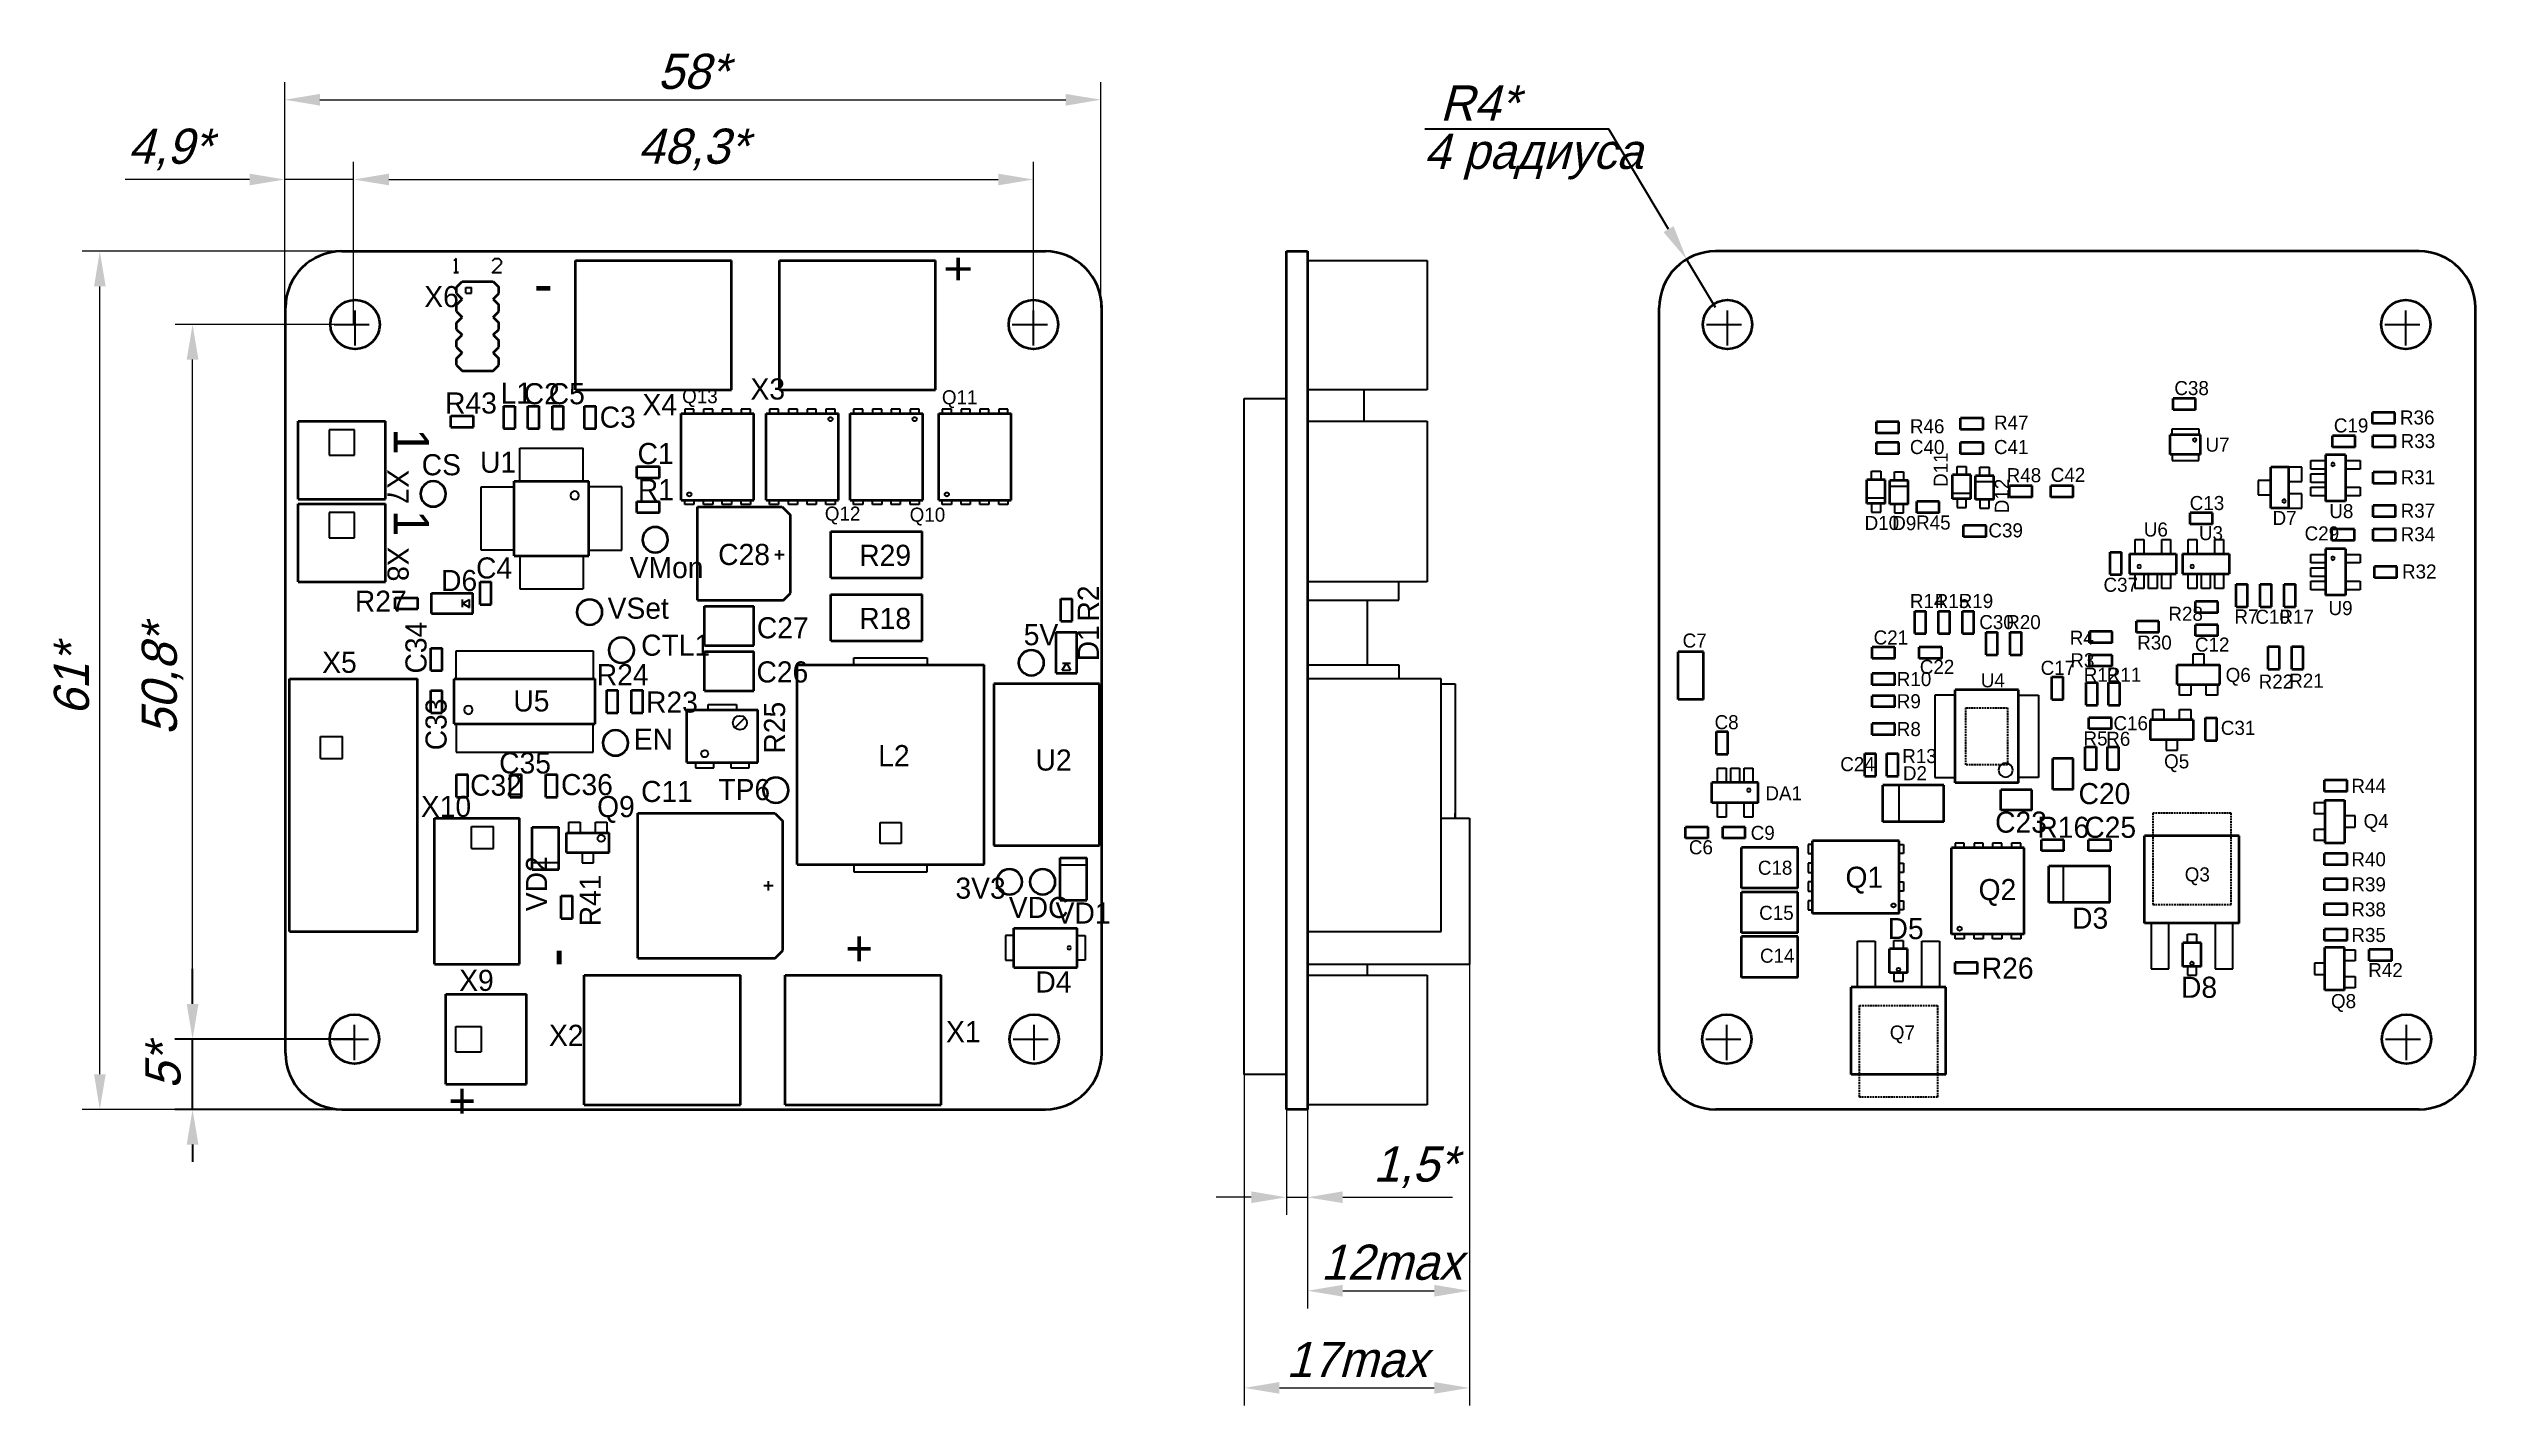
# Model space of a CAD drawing. Extents: x 23088 to 26685, y -1277 to -208.
# Drawn here: x 25885.1 to 26230, y -401.4 to -208.5 of the extents above; entities that cross this region are included whole.
import ezdxf

# ---------------------------------------------------------------- set-up
doc = ezdxf.new("R2010")
doc.units = 0
doc.header["$MEASUREMENT"] = 0
doc.linetypes.add('CNTR_ECKD_1', pattern=[7.5, 5, -1, 0.5, -1])
doc.linetypes.add('DASHED2', pattern=[0.375, 0.25, -0.125])
doc.layers.get('0').update_dxf_attribs({"linetype": 'CONTINUOUS', "lineweight": 50})
doc.layers.get('Defpoints').update_dxf_attribs({"color": 8, "linetype": 'CONTINUOUS'})
doc.layers.add('CENTER', color=2, linetype='CNTR_ECKD_1', lineweight=35)
doc.layers.add('DIM', color=1, linetype='CONTINUOUS', lineweight=35)
doc.layers.add('TEXT', color=1, linetype='CONTINUOUS')
doc.styles.add('ECKD', font='ec5cdwin.shx', dxfattribs={"oblique": 15})
doc.styles.get("Standard").update_dxf_attribs({"font": 'ec5cdwin.shx'})
doc.dimstyles.new('05', dxfattribs={"dimtxt": 5, "dimasz": 5, "dimexe": 2.5, "dimexo": 0, "dimgap": 1.5, "dimtad": 1, "dimtoh": 1, "dimlfac": 0.5, "dimtxsty": 'ECKD', "dimcen": -3, "dimdle": 1.25, "dimclrd": 256, "dimclre": 256, "dimclrt": 256, "dimaunit": 1, "dimadec": 0, "dimazin": 0, "dimtfac": 0.45, "dimtmove": 0, "dimatfit": 2, "dimfxl": 1, "dimtvp": 0.9, "dimtolj": 1, "dimtzin": 12, "dimarcsym": 1})
doc.dimstyles.new('05_STAR', dxfattribs={"dimtxt": 5, "dimasz": 5, "dimexe": 2.5, "dimexo": 0, "dimgap": 1.5, "dimtad": 1, "dimtoh": 1, "dimlfac": 0.5, "dimtxsty": 'ECKD', "dimcen": -3, "dimdle": 1.25, "dimclrd": 256, "dimclre": 256, "dimclrt": 256, "dimaunit": 1, "dimadec": 0, "dimazin": 0, "dimtfac": 0.45, "dimtmove": 0, "dimatfit": 2, "dimfxl": 1, "dimtvp": 0.9, "dimtolj": 1, "dimtzin": 12, "dimarcsym": 0})

msp = doc.modelspace()

# ---------------------------------------------------------------- texts
at = {"layer": 'DIM', "color": 2}
for s, height, rotation, p in [('+', 5, 90, (26016.821, -241.748)), ('-', 6, 180, (25956.776, -240.237)), ('1', 5, 270, (25934.187, -262.487)), ('X7', 3, 270, (25933.291, -268.303)), ('D11', 2, 90, (26155.029, -270.793)), ('D12', 2, 90, (26163.721, -274.525)), ('1', 5, 270, (25934.187, -274.087)), ('X8', 3, 270, (25933.302, -279.32)), ('R2', 3, 90, (26034.395, -289.929)), ('C34', 3, 90, (25938.848, -297.32)), ('D1', 3, 90, (26034.395, -295.584)), ('C33', 3, 90, (25941.698, -308.232)), ('R25', 3, 90, (25989.807, -308.703)), ('VD2', 3, 90, (25955.975, -331.113)), ('R41', 3, 90, (25963.613, -333.265)), ('-', 6, 90, (25960.016, -339.023)), ('+', 5, 180, (25945.851, -355.718))]:
    msp.add_text(s, height=height, rotation=rotation, dxfattribs=at).set_placement(p)
for s, height, p in [('X6', 3, (25938.525, -245.229)), ('R43', 3, (25941.483, -260.359)), ('L1', 3, (25949.368, -258.946)), ('С2', 3, (25952.657, -259.036)), ('С5', 3, (25956.218, -259.036)), ('X4', 3, (25969.537, -260.598)), ('Q13', 2, (25975.171, -258.887)), ('X3', 3, (25984.89, -258.367)), ('Q11', 2, (26012.087, -259.047)), ('С3', 3, (25963.457, -262.37)), ('R46', 2, (26149.653, -263.169)), ('R47', 2, (26161.605, -262.636)), ('С1', 3, (25968.836, -267.541)), ('C40', 2, (26149.653, -266.119)), ('C41', 2, (26161.602, -266.118)), ('CS', 3, (25938.163, -269.135)), ('U1', 3, (25946.446, -268.778)), ('R1', 3, (25968.878, -272.68)), ('Q12', 2, (25995.449, -275.585)), ('Q10', 2, (26007.508, -275.736)), ('D10', 2, (26143.22, -276.915)), ('D9', 2, (26147.145, -276.937)), ('R45', 2, (26150.537, -276.852)), ('С28', 3, (25980.293, -281.89)), ('R29', 3, (26000.342, -282.011)), ('C39', 2, (26160.812, -277.963)), ('D6', 3, (25940.914, -285.593)), ('С4', 3, (25945.884, -283.813)), ('VMon', 3, (25967.721, -283.761)), ('R27', 3, (25928.662, -288.544)), ('R14', 2, (26149.651, -288.015)), ('R15', 2, (26153.18, -288.01)), ('R19', 2, (26156.587, -288.01)), ('VSet', 3, (25964.586, -289.534)), ('С27', 3, (25985.789, -292.321)), ('R18', 3, (26000.342, -290.983)), ('C30', 2, (26159.514, -291.009)), ('R20', 2, (26163.34, -291.011)), ('CTL1', 3, (25969.35, -294.79)), ('5V', 3, (26023.716, -293.299)), ('C7', 2, (26117.355, -293.631)), ('X5', 3, (25924.02, -297.225)), ('R24', 3, (25963.044, -298.984)), ('С26', 3, (25985.735, -298.59)), ('C17', 2, (26168.238, -297.508)), ('U5', 3, (25951.184, -302.717)), ('R23', 3, (25970.045, -302.874)), ('C8', 2, (26121.898, -305.24)), ('EN', 3, (25968.309, -308.141)), ('С35', 3, (25949.17, -311.533)), ('L2', 3, (26003.035, -310.494)), ('U2', 3, (26025.396, -311.118)), ('C24', 2, (26139.759, -311.206)), ('R13', 2, (26148.562, -310.057)), ('С32', 3, (25945.045, -314.689)), ('С36', 3, (25957.965, -314.61)), ('С11', 3, (25969.338, -315.591)), ('TP6', 3, (25980.318, -315.326)), ('D2', 2, (26148.662, -312.498)), ('C20', 3, (26173.624, -315.891)), ('X10', 3, (25938.047, -317.712)), ('Q9', 3, (25963.089, -317.741)), ('C23', 3, (26161.766, -319.951)), ('R16', 3, (26167.773, -320.682)), ('C25', 3, (26174.442, -320.682)), ('3V3', 3, (26014.014, -329.337)), ('Q1', 3, (26140.501, -327.791)), ('Q2', 3, (26159.418, -329.542)), ('VDC', 3, (26021.6, -332.076)), ('VD1', 3, (26028.252, -332.87)), ('D3', 3, (26172.71, -333.602)), ('D5', 3, (26146.481, -335.083)), ('+', 5, (25998.38, -338.869)), ('R26', 3, (26159.872, -340.706)), ('X9', 3, (25943.488, -342.445)), ('D4', 3, (26025.376, -342.673)), ('D8', 3, (26188.185, -343.43)), ('X2', 3, (25956.247, -350.262)), ('X1', 3, (26012.676, -349.745))]:
    msp.add_text(s, height=height, dxfattribs=at).set_placement(p)
at = {"layer": 'DIM', "color": 2, "text_generation_flag": 6}
for s, p in [('C38', (26187.235, -257.737)), ('C19', (26209.902, -263.051)), ('R36', (26219.297, -261.916)), ('U7', (26191.656, -265.782)), ('R33', (26219.397, -265.266)), ('R48', (26163.405, -270.123)), ('C42', (26169.677, -270.074)), ('R31', (26219.397, -270.416)), ('C13', (26189.421, -274.082)), ('U6', (26182.895, -277.847)), ('D7', (26201.198, -276.208)), ('U8', (26209.262, -275.236)), ('R37', (26219.397, -275.166)), ('U3', (26190.735, -278.362)), ('C29', (26205.75, -278.399)), ('R34', (26219.397, -278.516)), ('R32', (26219.589, -283.816)), ('C37', (26177.169, -285.702)), ('R28', (26186.388, -289.827)), ('R7', (26195.77, -290.21)), ('C10', (26198.756, -290.251)), ('R17', (26202.173, -290.251)), ('U9', (26209.147, -289.016)), ('C21', (26144.5, -293.195)), ('R4', (26172.375, -293.228)), ('R30', (26181.959, -293.923)), ('C12', (26190.158, -294.206)), ('C22', (26151.062, -297.372)), ('R3', (26172.454, -296.439)), ('R12', (26174.363, -298.485)), ('R11', (26177.627, -298.485)), ('Q6', (26194.525, -298.521)), ('R10', (26147.789, -299.106)), ('U4', (26159.729, -299.285)), ('R22', (26199.217, -299.471)), ('R21', (26203.565, -299.344)), ('R9', (26147.789, -302.259)), ('C16', (26178.581, -305.385)), ('R8', (26147.789, -306.211)), ('R5', (26174.322, -307.552)), ('R6', (26177.559, -307.598)), ('C31', (26193.841, -306.044)), ('Q5', (26185.781, -310.804)), ('DA1', (26129.119, -315.344)), ('R44', (26212.393, -314.294)), ('Q4', (26214.129, -319.302)), ('C9', (26127.029, -320.976)), ('C6', (26118.245, -323.025)), ('C18', (26128.046, -325.933)), ('R40', (26212.393, -324.727)), ('Q3', (26188.713, -326.88)), ('R39', (26212.393, -328.294)), ('C15', (26128.233, -332.343)), ('R38', (26212.393, -331.855)), ('R35', (26212.393, -335.492)), ('C14', (26128.352, -338.438)), ('R42', (26214.792, -340.488)), ('Q8', (26209.497, -344.894)), ('Q7', (26146.8, -349.359))]:
    msp.add_text(s, height=2, rotation=180, dxfattribs=at).set_placement(p)
at = {"layer": 'DIM', "color": 2, "insert": (26088.439, -216.2), "char_height": 5, "attachment_point": 5, "style": 'ECKD'}
msp.add_mtext('\\A1;R4*', dxfattribs=at)
at = {"layer": 'DIM', "color": 2, "insert": (25901.417, -353.245), "char_height": 5, "attachment_point": 5, "rotation": 90, "style": 'ECKD'}
msp.add_mtext('\\A1;5*', dxfattribs=at)
at = {"layer": 'TEXT', "color": 2, "oblique": 15}
msp.add_text('4 радиуса', height=5, dxfattribs=at).set_placement((26080.578, -225.577))

# ---------------------------------------------------------------- blocks, each defined once
blk = doc.blocks.new('*D286')
at = {"layer": 'Defpoints', "color": 0, "transparency": 16777216}
for p in [(26034.69, -215.74), (25918.7, -245.29), (26034.69, -245.29)]:
    blk.add_point(p, dxfattribs=at)
at = {"layer": 'DIM', "lineweight": -2, "transparency": 16777216}
for p, q in [((25918.7, -245.29), (25918.7, -213.24)), ((26034.69, -245.29), (26034.69, -213.24)), ((25923.7, -215.74), (26029.69, -215.74))]:
    blk.add_line(p, q, dxfattribs=at)
at = {"layer": 'DIM', "transparency": 16777216}
for points in [[(25923.7, -214.91), (25923.7, -216.58), (25918.7, -215.74)], [(26029.69, -214.91), (26029.69, -216.58), (26034.69, -215.74)]]:
    blk.add_solid(points, dxfattribs=at)
at = {"layer": 'DIM', "transparency": 16777216, "insert": (25976.7, -211.74), "char_height": 5, "attachment_point": 5, "style": 'ECKD'}
blk.add_mtext('\\A1;58*', dxfattribs=at)
blk = doc.blocks.new('*D290')
at = {"layer": 'Defpoints', "color": 0, "transparency": 16777216}
for p in [(25892.42, -237.29), (25926.69, -237.29), (25926.69, -359.29)]:
    blk.add_point(p, dxfattribs=at)
at = {"layer": 'DIM', "lineweight": -2, "transparency": 16777216}
for p, q in [((25926.69, -237.29), (25889.92, -237.29)), ((25892.42, -354.29), (25892.42, -242.29)), ((25926.69, -359.29), (25889.92, -359.29))]:
    blk.add_line(p, q, dxfattribs=at)
at = {"layer": 'DIM', "transparency": 16777216}
for points in [[(25891.59, -242.29), (25893.25, -242.29), (25892.42, -237.29)], [(25891.59, -354.29), (25893.25, -354.29), (25892.42, -359.29)]]:
    blk.add_solid(points, dxfattribs=at)
at = {"layer": 'DIM', "transparency": 16777216, "insert": (25888.41, -298.29), "char_height": 5, "attachment_point": 5, "rotation": 90, "style": 'ECKD'}
blk.add_mtext('\\A1;61*', dxfattribs=at)
blk = doc.blocks.new('*D287')
at = {"layer": 'Defpoints', "color": 0, "transparency": 16777216}
for p in [(25928.49, -227.08), (25918.7, -245.29), (25928.49, -247.69)]:
    blk.add_point(p, dxfattribs=at)
at = {"layer": 'DIM', "lineweight": -2, "transparency": 16777216}
for p, q in [((25913.7, -227.08), (25896, -227.08)), ((25918.7, -245.29), (25918.7, -224.58)), ((25928.49, -227.08), (25918.7, -227.08)), ((25928.49, -247.69), (25928.49, -224.58)), ((25933.49, -227.08), (25938.49, -227.08))]:
    blk.add_line(p, q, dxfattribs=at)
at = {"layer": 'DIM', "transparency": 16777216}
for points in [[(25913.7, -226.25), (25913.7, -227.91), (25918.7, -227.08)], [(25933.49, -226.25), (25933.49, -227.91), (25928.49, -227.08)]]:
    blk.add_solid(points, dxfattribs=at)
at = {"layer": 'DIM', "transparency": 16777216, "insert": (25902.35, -222.81), "char_height": 5, "attachment_point": 5, "style": 'ECKD'}
blk.add_mtext('\\A1;4,9*', dxfattribs=at)
blk = doc.blocks.new('*D288')
at = {"layer": 'Defpoints', "color": 0, "transparency": 16777216}
for p in [(26025.09, -227.08), (25928.49, -247.69), (26025.09, -247.69)]:
    blk.add_point(p, dxfattribs=at)
at = {"layer": 'DIM', "lineweight": -2, "transparency": 16777216}
for p, q in [((25928.49, -247.69), (25928.49, -224.58)), ((25933.49, -227.08), (26020.09, -227.08)), ((26025.09, -247.69), (26025.09, -224.58))]:
    blk.add_line(p, q, dxfattribs=at)
at = {"layer": 'DIM', "transparency": 16777216}
for points in [[(25933.49, -226.25), (25933.49, -227.91), (25928.49, -227.08)], [(26020.09, -226.25), (26020.09, -227.91), (26025.09, -227.08)]]:
    blk.add_solid(points, dxfattribs=at)
at = {"layer": 'DIM', "transparency": 16777216, "insert": (25976.69, -222.81), "char_height": 5, "attachment_point": 5, "style": 'ECKD'}
blk.add_mtext('\\A1;48,3*', dxfattribs=at)
blk = doc.blocks.new('*D289')
at = {"layer": 'Defpoints', "color": 0, "transparency": 16777216}
for p in [(25905.6, -247.69), (25928.49, -247.69), (25928.49, -349.29)]:
    blk.add_point(p, dxfattribs=at)
at = {"layer": 'DIM', "lineweight": -2, "transparency": 16777216}
for p, q in [((25928.49, -247.69), (25903.1, -247.69)), ((25905.6, -344.29), (25905.6, -252.69)), ((25928.49, -349.29), (25903.1, -349.29))]:
    blk.add_line(p, q, dxfattribs=at)
at = {"layer": 'DIM', "transparency": 16777216}
for points in [[(25904.76, -252.69), (25906.43, -252.69), (25905.6, -247.69)], [(25904.76, -344.29), (25906.43, -344.29), (25905.6, -349.29)]]:
    blk.add_solid(points, dxfattribs=at)
at = {"layer": 'DIM', "transparency": 16777216, "insert": (25901.33, -298.29), "char_height": 5, "attachment_point": 5, "rotation": 90, "style": 'ECKD'}
blk.add_mtext('\\A1;50,8*', dxfattribs=at)
blk = doc.blocks.new('*D430')
at = {"layer": 'Defpoints', "color": 0, "transparency": 16777216}
for p in [(26087.05, -338.67), (26055.05, -354.34), (26087.05, -398.89)]:
    blk.add_point(p, dxfattribs=at)
at = {"layer": 'DIM', "lineweight": -2, "transparency": 16777216}
for p, q in [((26087.05, -338.67), (26087.05, -401.39)), ((26055.05, -354.34), (26055.05, -401.39)), ((26060.05, -398.89), (26082.05, -398.89))]:
    blk.add_line(p, q, dxfattribs=at)
at = {"layer": 'DIM', "transparency": 16777216}
for points in [[(26060.05, -398.06), (26060.05, -399.72), (26055.05, -398.89)], [(26082.05, -398.06), (26082.05, -399.72), (26087.05, -398.89)]]:
    blk.add_solid(points, dxfattribs=at)
at = {"layer": 'DIM', "transparency": 16777216, "insert": (26071.05, -394.89), "char_height": 5, "attachment_point": 5, "style": 'ECKD'}
blk.add_mtext('\\A1;17max', dxfattribs=at)
blk = doc.blocks.new('*D431')
at = {"layer": 'Defpoints', "color": 0, "transparency": 16777216}
for p in [(26061.05, -359.29), (26064.05, -359.29), (26064.05, -371.79)]:
    blk.add_point(p, dxfattribs=at)
at = {"layer": 'DIM', "lineweight": -2, "transparency": 16777216}
for p, q in [((26061.05, -359.29), (26061.05, -374.29)), ((26064.05, -359.29), (26064.05, -374.29)), ((26056.05, -371.79), (26051.05, -371.79)), ((26061.05, -371.79), (26064.05, -371.79)), ((26069.05, -371.79), (26084.64, -371.79))]:
    blk.add_line(p, q, dxfattribs=at)
at = {"layer": 'DIM', "transparency": 16777216}
for points in [[(26056.05, -370.95), (26056.05, -372.62), (26061.05, -371.79)], [(26069.05, -370.95), (26069.05, -372.62), (26064.05, -371.79)]]:
    blk.add_solid(points, dxfattribs=at)
at = {"layer": 'DIM', "transparency": 16777216, "insert": (26079.34, -367.52), "char_height": 5, "attachment_point": 5, "style": 'ECKD'}
blk.add_mtext('\\A1;1,5*', dxfattribs=at)
blk = doc.blocks.new('*D432')
at = {"layer": 'Defpoints', "color": 0, "transparency": 16777216}
for p in [(26087.05, -338.67), (26064.05, -359.29), (26087.05, -385.08)]:
    blk.add_point(p, dxfattribs=at)
at = {"layer": 'DIM', "lineweight": -2, "transparency": 16777216}
for p, q in [((26087.05, -338.67), (26087.05, -387.58)), ((26064.05, -359.29), (26064.05, -387.58)), ((26069.05, -385.08), (26082.05, -385.08))]:
    blk.add_line(p, q, dxfattribs=at)
at = {"layer": 'DIM', "transparency": 16777216}
for points in [[(26069.05, -384.24), (26069.05, -385.91), (26064.05, -385.08)], [(26082.05, -384.24), (26082.05, -385.91), (26087.05, -385.08)]]:
    blk.add_solid(points, dxfattribs=at)
at = {"layer": 'DIM', "transparency": 16777216, "insert": (26075.98, -381.05), "char_height": 5, "attachment_point": 5, "style": 'ECKD'}
blk.add_mtext('\\A1;12max', dxfattribs=at)

# ---------------------------------------------------------------- dimensions: what is measured, and where the dimension line sits
at = {"layer": 'DIM', "color": 2}
for base, p1, p2, text, picture, middle in [((26034.694, -215.743), (25918.698, -245.29), (26034.694, -245.293), '58*', '*D286', (25976.696, -215.743)), ((25928.494, -227.079), (25918.698, -245.29), (25928.494, -247.693), '4,9*', '*D287', (25902.351, -227.079)), ((26025.094, -227.079), (25928.494, -247.693), (26025.094, -247.693), '48,3*', '*D288', (25976.694, -227.079)), ((26087.046, -398.89), (26055.046, -354.337), (26087.046, -338.667), '17max', '*D430', (26071.046, -398.89)), ((26087.046, -385.077), (26064.046, -359.293), (26087.046, -338.667), '12max', '*D432', (26075.979, -385.077))]:
    dim = msp.add_linear_dim(base=base, p1=p1, p2=p2, text=text, dimstyle='05', dxfattribs=at)
    dim.commit()
    dim.dimension.update_dxf_attribs({"geometry": picture, "text_midpoint": middle, "dimtype": 160})
at = {"layer": 'DIM'}
dim = msp.add_linear_dim(base=(25892.421, -237.293), p1=(25926.694, -359.293), p2=(25926.694, -237.293), angle=90, text='61*', dimstyle='05', dxfattribs=at)
dim.commit()
dim.dimension.update_dxf_attribs({"geometry": '*D290', "text_midpoint": (25892.421, -298.293), "dimtype": 160})
at = {"layer": 'DIM', "color": 2}
dim = msp.add_linear_dim(base=(25905.597, -247.693), p1=(25928.494, -349.293), p2=(25928.494, -247.693), angle=90, text='50,8*', dimstyle='05', dxfattribs=at)
dim.commit()
dim.dimension.update_dxf_attribs({"geometry": '*D289', "text_midpoint": (25905.597, -298.293), "dimtype": 160})
dim = msp.add_linear_dim(base=(26064.046, -371.787), p1=(26061.046, -359.293), p2=(26064.046, -359.293), dimstyle='05_STAR', override={"dimpost": '*'}, dxfattribs=at)
dim.commit()
dim.dimension.update_dxf_attribs({"geometry": '*D431', "text_midpoint": (26079.343, -371.787), "dimtype": 160})

# ---------------------------------------------------------------- linework, layer by layer
at = {"color": 2}
for p, q in [((25926.796, -237.293), (26026.796, -237.293)), ((26061.046, -237.293), (26064.046, -237.293)), ((26061.046, -359.293), (26061.046, -237.293)), ((26064.046, -237.293), (26064.046, -359.293)), ((26222.033, -237.293), (26122.033, -237.293)), ((25959.996, -256.993), (25959.996, -238.593)), ((25959.996, -238.593), (25982.196, -238.593)), ((25982.196, -256.993), (25982.196, -238.593)), ((25988.996, -256.993), (25988.996, -238.593)), ((25988.996, -238.593), (26011.196, -238.593)), ((26011.196, -256.993), (26011.196, -238.593)), ((25943.106, -242.37), (25943.906, -241.57)), ((25943.106, -243.31), (25943.106, -242.37)), ((25943.106, -243.31), (25943.906, -244.11)), ((25943.106, -244.91), (25943.906, -244.11)), ((25943.906, -241.57), (25948.306, -241.57)), ((25948.306, -241.57), (25949.106, -242.37)), ((25948.306, -244.11), (25949.106, -243.31)), ((25948.306, -244.11), (25949.106, -244.91)), ((25949.106, -243.31), (25949.106, -242.37)), ((25918.799, -351.297), (25918.799, -245.29)), ((25943.106, -245.85), (25943.106, -244.91)), ((25943.106, -245.85), (25943.906, -246.65)), ((25943.106, -247.45), (25943.906, -246.65)), ((25943.106, -248.39), (25943.106, -247.45)), ((25948.306, -246.65), (25949.106, -245.85)), ((25948.306, -246.65), (25949.106, -247.45)), ((25949.106, -245.85), (25949.106, -244.91)), ((25949.106, -248.39), (25949.106, -247.45)), ((26034.796, -351.293), (26034.796, -245.293)), ((26114.033, -351.293), (26114.033, -245.293)), ((26230.03, -351.297), (26230.029, -245.29)), ((25943.106, -248.39), (25943.906, -249.19)), ((25943.106, -249.99), (25943.906, -249.19)), ((25943.106, -250.93), (25943.106, -249.99)), ((25943.106, -250.93), (25943.906, -251.73)), ((25943.106, -252.53), (25943.906, -251.73)), ((25948.306, -249.19), (25949.106, -248.39)), ((25948.306, -249.19), (25949.106, -249.99)), ((25948.306, -251.73), (25949.106, -250.93)), ((25948.306, -251.73), (25949.106, -252.53)), ((25949.106, -250.93), (25949.106, -249.99)), ((25943.106, -253.47), (25943.106, -252.53)), ((25943.106, -253.47), (25943.906, -254.27)), ((25943.906, -254.27), (25948.306, -254.27)), ((25948.306, -254.27), (25949.106, -253.47)), ((25949.106, -253.47), (25949.106, -252.53)), ((25959.996, -256.993), (25982.196, -256.993)), ((25988.996, -256.993), (26011.196, -256.993)), ((26187.064, -259.829), (26187.064, -258.229)), ((26190.264, -258.229), (26187.064, -258.229)), ((26190.264, -259.829), (26190.264, -258.229)), ((25920.596, -261.457), (25932.996, -261.457)), ((25920.596, -272.537), (25920.596, -261.457)), ((25932.996, -272.537), (25932.996, -261.457)), ((25942.306, -262.293), (25942.306, -260.693)), ((25942.306, -260.693), (25945.506, -260.693)), ((25945.506, -262.293), (25945.506, -260.693)), ((25949.796, -259.293), (25951.396, -259.293)), ((25949.796, -259.293), (25949.796, -262.493)), ((25951.396, -259.293), (25951.396, -262.493)), ((25953.266, -262.493), (25953.266, -259.293)), ((25953.266, -259.293), (25954.866, -259.293)), ((25954.866, -262.493), (25954.866, -259.293)), ((25956.732, -262.531), (25956.732, -259.331)), ((25956.732, -259.331), (25958.332, -259.331)), ((25958.332, -262.531), (25958.332, -259.331)), ((25961.296, -262.493), (25961.296, -259.293)), ((25961.296, -259.293), (25962.896, -259.293)), ((25962.896, -262.493), (25962.896, -259.293)), ((25975.052, -260.352), (25985.352, -260.352)), ((25975.052, -272.652), (25975.052, -260.352)), ((25985.352, -272.652), (25985.352, -260.352)), ((25987.096, -260.352), (25997.396, -260.352)), ((25987.096, -272.652), (25987.096, -260.352)), ((25997.396, -272.652), (25997.396, -260.352)), ((25999.059, -260.352), (26009.359, -260.352)), ((25999.059, -272.652), (25999.059, -260.352)), ((26009.359, -272.652), (26009.359, -260.352)), ((26011.647, -260.352), (26021.947, -260.352)), ((26011.647, -272.652), (26011.647, -260.352)), ((26021.947, -272.652), (26021.947, -260.352)), ((26144.899, -263.143), (26144.899, -261.543)), ((26148.099, -261.543), (26144.899, -261.543)), ((26148.099, -263.143), (26148.099, -261.543)), ((26156.851, -262.611), (26156.851, -261.011)), ((26160.051, -261.011), (26156.851, -261.011)), ((26160.051, -262.611), (26160.051, -261.011)), ((26190.264, -259.829), (26187.064, -259.829)), ((26215.383, -261.793), (26215.383, -260.193)), ((26218.583, -260.193), (26215.383, -260.193)), ((26218.583, -261.793), (26215.383, -261.793)), ((26218.583, -261.793), (26218.583, -260.193)), ((25942.306, -262.293), (25945.506, -262.293)), ((25949.796, -262.493), (25951.396, -262.493)), ((25953.266, -262.493), (25954.866, -262.493)), ((25956.732, -262.531), (25958.332, -262.531)), ((25961.296, -262.493), (25962.896, -262.493)), ((26148.099, -263.143), (26144.899, -263.143)), ((26144.899, -266.094), (26144.899, -264.494)), ((26148.099, -264.494), (26144.899, -264.494)), ((26148.099, -266.094), (26148.099, -264.494)), ((26156.847, -266.092), (26156.847, -264.492)), ((26160.047, -264.492), (26156.847, -264.492)), ((26160.051, -262.611), (26156.851, -262.611)), ((26160.047, -266.092), (26160.047, -264.492)), ((26186.662, -266.202), (26186.662, -263.402)), ((26190.962, -263.402), (26186.662, -263.402)), ((26190.962, -266.202), (26190.962, -263.402)), ((26209.731, -265.143), (26209.731, -263.543)), ((26212.931, -263.543), (26209.731, -263.543)), ((26212.931, -265.143), (26209.731, -265.143)), ((26212.931, -265.143), (26212.931, -263.543)), ((26215.433, -265.143), (26215.433, -263.543)), ((26218.633, -263.543), (26215.433, -263.543)), ((26218.633, -265.143), (26215.433, -265.143)), ((26218.633, -265.143), (26218.633, -263.543)), ((25968.746, -267.893), (25971.946, -267.893)), ((25968.746, -269.493), (25968.746, -267.893)), ((25971.946, -269.493), (25971.946, -267.893)), ((26148.099, -266.094), (26144.899, -266.094)), ((26160.047, -266.092), (26156.847, -266.092)), ((26190.962, -266.202), (26186.662, -266.202)), ((26200.929, -273.813), (26200.929, -267.973)), ((26203.529, -267.973), (26200.929, -267.973)), ((26203.529, -273.813), (26203.529, -267.973)), ((26208.72, -266.235), (26208.72, -272.839)), ((26211.574, -266.235), (26208.72, -266.235)), ((26211.574, -266.235), (26211.574, -272.839)), ((26215.483, -270.293), (26215.483, -268.693)), ((26218.683, -268.693), (26215.483, -268.693)), ((26218.683, -270.293), (26218.683, -268.693)), ((25951.306, -280.593), (25951.306, -269.993)), ((25951.306, -269.993), (25961.906, -269.993)), ((25961.906, -280.593), (25961.906, -269.993)), ((25968.746, -269.493), (25971.946, -269.493)), ((26146.152, -269.766), (26143.552, -269.766)), ((26143.552, -273.166), (26143.552, -269.766)), ((26146.152, -273.166), (26146.152, -269.766)), ((26146.152, -273.166), (26146.152, -269.766)), ((26149.399, -269.866), (26146.799, -269.866)), ((26146.799, -273.266), (26146.799, -269.866)), ((26146.799, -273.266), (26146.799, -269.866)), ((26149.399, -273.266), (26149.399, -269.866)), ((26158.316, -269.093), (26155.716, -269.093)), ((26155.716, -272.493), (26155.716, -269.093)), ((26158.316, -272.493), (26158.316, -269.093)), ((26158.316, -272.493), (26158.316, -269.093)), ((26161.563, -269.193), (26158.963, -269.193)), ((26158.963, -272.593), (26158.963, -269.193)), ((26158.963, -272.593), (26158.963, -269.193)), ((26161.563, -272.593), (26161.563, -269.193)), ((26163.813, -272.237), (26163.813, -270.637)), ((26167.013, -270.637), (26163.813, -270.637)), ((26167.013, -272.237), (26163.813, -272.237)), ((26167.013, -272.237), (26167.013, -270.637)), ((26169.681, -272.237), (26169.681, -270.637)), ((26172.881, -270.637), (26169.681, -270.637)), ((26172.881, -272.237), (26169.681, -272.237)), ((26172.881, -272.237), (26172.881, -270.637)), ((26218.683, -270.293), (26215.483, -270.293)), ((25920.596, -272.537), (25932.996, -272.537)), ((25920.596, -284.293), (25920.596, -273.213)), ((25920.596, -273.213), (25932.996, -273.213)), ((25932.996, -284.293), (25932.996, -273.213)), ((25968.746, -272.843), (25971.946, -272.843)), ((25968.746, -274.443), (25968.746, -272.843)), ((25968.746, -274.443), (25971.946, -274.443)), ((25971.946, -274.443), (25971.946, -272.843)), ((25975.052, -272.652), (25985.352, -272.652)), ((25977.359, -273.633), (25989.409, -273.633)), ((25977.359, -286.883), (25977.359, -273.633)), ((25987.096, -272.652), (25997.396, -272.652)), ((25989.409, -273.633), (25990.559, -274.783)), ((25990.559, -285.883), (25990.559, -274.783)), ((25999.059, -272.652), (26009.359, -272.652)), ((26011.647, -272.652), (26021.947, -272.652)), ((26146.152, -273.166), (26143.552, -273.166)), ((26149.399, -273.266), (26146.799, -273.266)), ((26150.621, -274.476), (26150.621, -272.876)), ((26153.821, -272.876), (26150.621, -272.876)), ((26153.821, -274.476), (26150.621, -274.476)), ((26153.821, -274.476), (26153.821, -272.876)), ((26158.316, -272.493), (26155.716, -272.493)), ((26161.563, -272.593), (26158.963, -272.593)), ((26189.475, -276.094), (26189.475, -274.494)), ((26192.676, -274.494), (26189.475, -274.494)), ((26192.676, -276.094), (26192.676, -274.494)), ((26203.529, -273.813), (26200.929, -273.813)), ((26211.574, -272.839), (26208.72, -272.839)), ((26215.483, -275.043), (26215.483, -273.443)), ((26218.683, -273.443), (26215.483, -273.443)), ((26218.683, -275.043), (26215.483, -275.043)), ((26218.683, -275.043), (26218.683, -273.443)), ((25996.296, -277.133), (26009.296, -277.133)), ((25996.296, -283.733), (25996.296, -277.133)), ((26009.296, -283.733), (26009.296, -277.133)), ((26157.285, -277.878), (26157.285, -276.278)), ((26160.485, -276.278), (26157.285, -276.278)), ((26160.485, -277.878), (26157.285, -277.878)), ((26160.485, -277.878), (26160.485, -276.278)), ((26192.676, -276.094), (26189.475, -276.094)), ((26209.631, -278.393), (26209.631, -276.793)), ((26212.831, -276.793), (26209.631, -276.793)), ((26212.831, -278.393), (26209.631, -278.393)), ((26212.831, -278.393), (26212.831, -276.793)), ((26215.483, -278.393), (26215.483, -276.793)), ((26218.683, -276.793), (26215.483, -276.793)), ((26218.683, -278.393), (26215.483, -278.393)), ((26218.683, -278.393), (26218.683, -276.793)), ((25951.306, -280.593), (25961.906, -280.593)), ((26178.133, -283.245), (26178.133, -280.045)), ((26178.133, -280.045), (26179.733, -280.045)), ((26179.733, -283.245), (26179.733, -280.045)), ((26180.881, -280.317), (26187.485, -280.317)), ((26180.881, -280.317), (26180.881, -283.17)), ((26187.485, -280.317), (26187.485, -283.17)), ((26188.416, -280.317), (26195.021, -280.317)), ((26188.416, -280.317), (26188.416, -283.17)), ((26195.021, -280.317), (26195.021, -283.17)), ((26208.72, -279.591), (26208.72, -286.196)), ((26211.574, -279.591), (26208.72, -279.591)), ((26211.574, -279.591), (26211.574, -286.196)), ((26215.675, -283.693), (26215.675, -282.093)), ((26218.875, -282.093), (26215.675, -282.093)), ((26218.875, -283.693), (26218.875, -282.093)), ((25920.596, -284.293), (25932.996, -284.293)), ((25939.562, -288.789), (25939.562, -285.889)), ((25939.562, -285.889), (25945.404, -285.889)), ((25945.404, -288.789), (25945.404, -285.889)), ((25946.446, -287.493), (25946.446, -284.293)), ((25946.446, -284.293), (25948.046, -284.293)), ((25948.046, -287.493), (25948.046, -284.293)), ((25989.559, -286.883), (25990.559, -285.883)), ((25996.296, -283.733), (26009.296, -283.733)), ((25996.296, -286.092), (26009.296, -286.092)), ((25996.296, -292.692), (25996.296, -286.092)), ((26009.296, -292.692), (26009.296, -286.092)), ((26178.133, -283.245), (26179.733, -283.245)), ((26180.881, -283.17), (26187.485, -283.17)), ((26188.416, -283.17), (26195.021, -283.17)), ((26196.018, -287.832), (26196.018, -284.632)), ((26196.018, -284.632), (26197.618, -284.632)), ((26197.618, -287.832), (26197.618, -284.632)), ((26199.429, -287.832), (26199.429, -284.632)), ((26199.429, -284.632), (26201.029, -284.632)), ((26201.029, -287.832), (26201.029, -284.632)), ((26202.846, -287.832), (26202.846, -284.632)), ((26202.846, -284.632), (26204.446, -284.632)), ((26204.446, -287.832), (26204.446, -284.632)), ((26211.574, -286.196), (26208.72, -286.196)), ((26218.875, -283.693), (26215.675, -283.693)), ((25934.398, -288.139), (25934.398, -286.539)), ((25934.398, -286.539), (25937.598, -286.539)), ((25934.398, -288.139), (25937.598, -288.139)), ((25937.598, -288.139), (25937.598, -286.539)), ((25939.562, -288.789), (25945.404, -288.789)), ((25946.446, -287.493), (25948.046, -287.493)), ((25977.359, -286.883), (25989.559, -286.883)), ((25978.344, -293.347), (25978.344, -287.747)), ((25978.344, -287.747), (25985.344, -287.747)), ((25985.344, -293.347), (25985.344, -287.747)), ((26028.996, -289.893), (26028.996, -286.693)), ((26028.996, -286.693), (26030.596, -286.693)), ((26030.596, -289.893), (26030.596, -286.693)), ((26150.335, -291.642), (26150.335, -288.442)), ((26150.335, -288.442), (26151.935, -288.442)), ((26151.935, -291.642), (26151.935, -288.442)), ((26153.742, -291.642), (26153.742, -288.442)), ((26153.742, -288.442), (26155.342, -288.442)), ((26155.342, -291.642), (26155.342, -288.442)), ((26157.149, -291.642), (26157.149, -288.442)), ((26157.149, -288.442), (26158.749, -288.442)), ((26158.749, -291.642), (26158.749, -288.442)), ((26190.238, -288.672), (26190.238, -287.072)), ((26193.438, -287.072), (26190.238, -287.072)), ((26193.438, -288.672), (26190.238, -288.672)), ((26193.438, -288.672), (26193.438, -287.072)), ((26196.018, -287.832), (26197.618, -287.832)), ((26199.429, -287.832), (26201.029, -287.832)), ((26202.846, -287.832), (26204.446, -287.832)), ((25996.296, -292.692), (26009.296, -292.692)), ((26028.346, -291.45), (26031.246, -291.45)), ((26028.346, -297.292), (26028.346, -291.45)), ((26028.996, -289.893), (26030.596, -289.893)), ((26031.246, -297.292), (26031.246, -291.45)), ((26150.335, -291.642), (26151.935, -291.642)), ((26153.742, -291.642), (26155.342, -291.642)), ((26157.149, -291.642), (26158.749, -291.642)), ((26160.496, -294.643), (26160.496, -291.443)), ((26160.496, -291.443), (26162.096, -291.443)), ((26162.096, -294.643), (26162.096, -291.443)), ((26163.903, -294.643), (26163.903, -291.443)), ((26163.903, -291.443), (26165.503, -291.443)), ((26165.503, -294.643), (26165.503, -291.443)), ((26175.182, -292.943), (26175.182, -291.343)), ((26178.382, -291.343), (26175.182, -291.343)), ((26178.382, -292.943), (26175.182, -292.943)), ((26178.382, -292.943), (26178.382, -291.343)), ((26181.835, -291.488), (26181.835, -289.888)), ((26185.035, -289.888), (26181.835, -289.888)), ((26185.035, -291.488), (26181.835, -291.488)), ((26185.035, -291.488), (26185.035, -289.888)), ((26190.238, -291.984), (26190.238, -290.384)), ((26193.438, -290.384), (26190.238, -290.384)), ((26193.438, -291.984), (26190.238, -291.984)), ((26193.438, -291.984), (26193.438, -290.384)), ((25939.462, -296.893), (25939.462, -293.693)), ((25939.462, -293.693), (25941.062, -293.693)), ((25941.062, -296.893), (25941.062, -293.693)), ((25978.344, -293.347), (25985.344, -293.347)), ((25978.344, -294.17), (25985.344, -294.17)), ((25978.344, -299.77), (25978.344, -294.17)), ((25985.344, -299.77), (25985.344, -294.17)), ((25991.496, -296.093), (26018.096, -296.093)), ((25991.496, -324.493), (25991.496, -296.093)), ((26018.096, -324.493), (26018.096, -296.093)), ((26116.733, -301.014), (26116.733, -294.214)), ((26120.333, -294.214), (26116.733, -294.214)), ((26120.333, -301.014), (26120.333, -294.214)), ((26144.293, -295.172), (26144.293, -293.572)), ((26147.493, -293.572), (26144.293, -293.572)), ((26147.493, -295.172), (26144.293, -295.172)), ((26147.493, -295.172), (26147.493, -293.572)), ((26150.973, -295.172), (26150.973, -293.572)), ((26154.173, -293.572), (26150.973, -293.572)), ((26154.173, -295.172), (26150.973, -295.172)), ((26154.173, -295.172), (26154.173, -293.572)), ((26160.496, -294.643), (26162.096, -294.643)), ((26163.903, -294.643), (26165.503, -294.643)), ((26175.182, -296.291), (26175.182, -294.691)), ((26178.382, -294.691), (26175.182, -294.691)), ((26178.382, -296.291), (26175.182, -296.291)), ((26178.382, -296.291), (26178.382, -294.691)), ((26187.617, -296.091), (26193.697, -296.091)), ((26187.617, -298.891), (26187.617, -296.091)), ((26193.697, -298.891), (26193.697, -296.091)), ((26200.585, -296.695), (26200.585, -293.495)), ((26200.585, -293.495), (26202.185, -293.495)), ((26202.185, -296.695), (26202.185, -293.495)), ((26203.933, -296.695), (26203.933, -293.495)), ((26203.933, -293.495), (26205.533, -293.495)), ((26205.533, -296.695), (26205.533, -293.495)), ((25919.366, -334.013), (25919.366, -298.053)), ((25919.366, -298.053), (25937.546, -298.053)), ((25937.546, -334.013), (25937.546, -298.053)), ((25939.462, -296.893), (25941.062, -296.893)), ((25939.462, -302.917), (25939.462, -299.717)), ((25939.462, -299.717), (25941.062, -299.717)), ((25941.062, -302.917), (25941.062, -299.717)), ((25942.796, -304.493), (25942.796, -298.093)), ((25942.796, -298.093), (25962.796, -298.093)), ((25962.796, -304.493), (25962.796, -298.093)), ((25964.448, -299.693), (25966.048, -299.693)), ((25964.448, -302.893), (25964.448, -299.693)), ((25966.048, -302.893), (25966.048, -299.693)), ((25967.996, -299.693), (25969.596, -299.693)), ((25967.996, -302.893), (25967.996, -299.693)), ((25969.596, -302.893), (25969.596, -299.693)), ((25978.344, -299.77), (25985.344, -299.77)), ((26034.465, -298.793), (26019.465, -298.793)), ((26019.465, -298.793), (26019.465, -321.793)), ((26028.346, -297.292), (26031.246, -297.292)), ((26034.465, -321.793), (26034.465, -298.793)), ((26144.293, -298.923), (26144.293, -297.323)), ((26147.493, -297.323), (26144.293, -297.323)), ((26147.493, -298.923), (26144.293, -298.923)), ((26147.493, -298.923), (26147.493, -297.323)), ((26156.066, -312.843), (26156.066, -299.643)), ((26165.066, -299.643), (26156.066, -299.643)), ((26165.066, -312.843), (26165.066, -299.643)), ((26169.825, -301.006), (26169.825, -297.806)), ((26169.825, -297.806), (26171.425, -297.806)), ((26171.425, -301.006), (26171.425, -297.806)), ((26174.719, -301.808), (26174.719, -298.608)), ((26174.719, -298.608), (26176.319, -298.608)), ((26176.319, -301.808), (26176.319, -298.608)), ((26177.87, -301.808), (26177.87, -298.608)), ((26177.87, -298.608), (26179.47, -298.608)), ((26179.47, -301.808), (26179.47, -298.608)), ((26187.617, -298.891), (26193.697, -298.891)), ((26200.585, -296.695), (26202.185, -296.695)), ((26203.933, -296.695), (26205.533, -296.695)), ((25939.462, -302.917), (25941.062, -302.917)), ((25964.448, -302.893), (25966.048, -302.893)), ((25967.996, -302.893), (25969.596, -302.893)), ((25975.835, -309.993), (25975.835, -302.493)), ((25975.835, -302.493), (25985.935, -302.493)), ((25985.935, -309.993), (25985.935, -302.493)), ((26120.333, -301.014), (26116.733, -301.014)), ((26144.293, -302.076), (26144.293, -300.476)), ((26147.493, -300.476), (26144.293, -300.476)), ((26147.493, -302.076), (26144.293, -302.076)), ((26147.493, -302.076), (26147.493, -300.476)), ((26169.825, -301.006), (26171.425, -301.006)), ((26174.719, -301.808), (26176.319, -301.808)), ((26177.87, -301.808), (26179.47, -301.808)), ((25942.796, -304.493), (25962.796, -304.493)), ((26122.193, -308.778), (26122.193, -305.578)), ((26122.193, -305.578), (26123.793, -305.578)), ((26123.793, -308.778), (26123.793, -305.578)), ((26144.293, -306.029), (26144.293, -304.429)), ((26147.493, -304.429), (26144.293, -304.429)), ((26147.493, -306.029), (26144.293, -306.029)), ((26147.493, -306.029), (26147.493, -304.429)), ((26175.086, -305.202), (26175.086, -303.602)), ((26178.286, -303.602), (26175.086, -303.602)), ((26178.286, -305.202), (26175.086, -305.202)), ((26178.286, -305.202), (26178.286, -303.602)), ((26189.903, -303.926), (26183.823, -303.926)), ((26183.823, -303.926), (26183.823, -306.726)), ((26189.903, -306.726), (26183.823, -306.726)), ((26189.903, -303.926), (26189.903, -306.726)), ((26191.684, -306.836), (26191.684, -303.636)), ((26191.684, -303.636), (26193.284, -303.636)), ((26191.684, -306.836), (26193.284, -306.836)), ((26193.284, -306.836), (26193.284, -303.636)), ((25975.835, -309.993), (25985.935, -309.993)), ((26122.193, -308.778), (26123.793, -308.778)), ((26143.233, -311.892), (26143.233, -308.692)), ((26143.233, -308.692), (26144.833, -308.692)), ((26144.833, -311.892), (26144.833, -308.692)), ((26146.384, -311.892), (26146.384, -308.692)), ((26146.384, -308.692), (26147.984, -308.692)), ((26147.984, -311.892), (26147.984, -308.692)), ((26169.98, -313.795), (26169.98, -309.395)), ((26172.88, -309.395), (26169.98, -309.395)), ((26172.88, -313.795), (26172.88, -309.395)), ((26174.583, -310.956), (26174.583, -307.756)), ((26174.583, -307.756), (26176.183, -307.756)), ((26176.183, -310.956), (26176.183, -307.756)), ((26177.734, -310.956), (26177.734, -307.756)), ((26177.734, -307.756), (26179.334, -307.756)), ((26179.334, -310.956), (26179.334, -307.756)), ((25943.106, -314.893), (25943.106, -311.693)), ((25943.106, -311.693), (25944.706, -311.693)), ((25944.706, -314.893), (25944.706, -311.693)), ((25950.726, -314.893), (25950.726, -311.693)), ((25950.726, -311.693), (25952.326, -311.693)), ((25952.326, -314.893), (25952.326, -311.693)), ((25955.806, -314.893), (25955.806, -311.693)), ((25955.806, -311.693), (25957.406, -311.693)), ((25957.406, -314.893), (25957.406, -311.693)), ((26128.112, -312.829), (26121.508, -312.829)), ((26121.508, -315.683), (26121.508, -312.829)), ((26128.112, -315.683), (26128.112, -312.829)), ((26143.233, -311.892), (26144.833, -311.892)), ((26145.817, -318.393), (26145.817, -313.193)), ((26154.457, -313.193), (26145.817, -313.193)), ((26146.384, -311.892), (26147.984, -311.892)), ((26154.457, -318.393), (26154.457, -313.193)), ((26165.066, -312.843), (26156.066, -312.843)), ((26166.975, -313.843), (26162.575, -313.843)), ((26162.575, -316.743), (26162.575, -313.843)), ((26166.975, -316.743), (26166.975, -313.843)), ((26172.88, -313.795), (26169.98, -313.795)), ((26174.583, -310.956), (26176.183, -310.956)), ((26177.734, -310.956), (26179.334, -310.956)), ((26208.579, -314.093), (26208.579, -312.493)), ((26211.779, -312.493), (26208.579, -312.493)), ((26211.779, -314.093), (26211.779, -312.493)), ((25943.106, -314.893), (25944.706, -314.893)), ((25950.726, -314.893), (25952.326, -314.893)), ((25955.806, -314.893), (25957.406, -314.893)), ((25968.896, -317.186), (25988.346, -317.186)), ((25968.896, -337.786), (25968.896, -317.186)), ((25988.346, -317.186), (25989.496, -318.336)), ((26128.112, -315.683), (26121.508, -315.683)), ((26166.975, -316.743), (26162.575, -316.743)), ((26211.779, -314.093), (26208.579, -314.093)), ((26208.633, -315.333), (26208.633, -321.413)), ((26208.633, -315.333), (26211.433, -315.333)), ((26211.433, -315.333), (26211.433, -321.413)), ((25939.996, -317.867), (25952.076, -317.867)), ((25939.996, -338.667), (25939.996, -317.867)), ((25952.076, -338.667), (25952.076, -317.867)), ((25953.855, -319.17), (25957.655, -319.17)), ((25953.855, -325.17), (25953.855, -319.17)), ((25957.655, -325.17), (25957.655, -319.17)), ((25958.73, -319.952), (25964.81, -319.952)), ((25958.73, -322.752), (25958.73, -319.952)), ((25964.81, -322.752), (25964.81, -319.952)), ((25989.496, -336.686), (25989.496, -318.336)), ((26117.785, -320.753), (26117.785, -319.153)), ((26120.985, -319.153), (26117.785, -319.153)), ((26120.985, -320.753), (26117.785, -320.753)), ((26120.985, -320.753), (26120.985, -319.153)), ((26123.062, -320.753), (26123.062, -319.153)), ((26126.262, -319.153), (26123.062, -319.153)), ((26126.262, -320.753), (26123.062, -320.753)), ((26126.262, -320.753), (26126.262, -319.153)), ((26154.457, -318.393), (26145.817, -318.393)), ((26183.012, -332.823), (26183.012, -320.383)), ((26196.472, -320.383), (26183.012, -320.383)), ((26196.472, -332.823), (26196.472, -320.383)), ((25958.73, -322.752), (25964.81, -322.752)), ((26019.465, -321.793), (26034.465, -321.793)), ((26028.896, -329.543), (26028.896, -323.543)), ((26028.896, -323.543), (26032.696, -323.543)), ((26032.696, -329.543), (26032.696, -323.543)), ((26125.719, -327.855), (26125.719, -322.055)), ((26133.719, -322.055), (26125.719, -322.055)), ((26125.719, -327.855), (26125.719, -322.055)), ((26133.719, -327.855), (26133.719, -322.055)), ((26133.719, -327.855), (26133.719, -322.055)), ((26148.118, -321.126), (26135.818, -321.126)), ((26135.818, -331.426), (26135.818, -321.126)), ((26148.118, -331.426), (26148.118, -321.126)), ((26155.586, -334.396), (26155.586, -322.096)), ((26165.886, -322.096), (26155.586, -322.096)), ((26165.886, -334.396), (26165.886, -322.096)), ((26168.345, -322.547), (26168.345, -320.947)), ((26171.545, -320.947), (26168.345, -320.947)), ((26171.545, -322.547), (26168.345, -322.547)), ((26171.545, -322.547), (26171.545, -320.947)), ((26175.013, -322.547), (26175.013, -320.947)), ((26178.213, -320.947), (26175.013, -320.947)), ((26178.213, -322.547), (26175.013, -322.547)), ((26178.213, -322.547), (26178.213, -320.947)), ((26208.579, -324.527), (26208.579, -322.927)), ((26211.779, -322.927), (26208.579, -322.927)), ((26208.633, -321.413), (26211.433, -321.413)), ((26211.779, -324.527), (26211.779, -322.927)), ((25953.855, -325.17), (25957.655, -325.17)), ((25991.496, -324.493), (26018.096, -324.493)), ((26178.054, -324.693), (26169.414, -324.693)), ((26169.414, -329.893), (26169.414, -324.693)), ((26175.206, -324.693), (26172.534, -324.693)), ((26178.054, -329.893), (26178.054, -324.693)), ((26211.779, -324.527), (26208.579, -324.527)), ((26208.579, -328.093), (26208.579, -326.493)), ((26211.779, -326.493), (26208.579, -326.493)), ((26211.779, -328.093), (26211.779, -326.493)), ((25957.996, -328.932), (25959.596, -328.932)), ((25957.996, -332.132), (25957.996, -328.932)), ((25959.596, -332.132), (25959.596, -328.932)), ((26028.896, -329.543), (26032.696, -329.543)), ((26133.719, -327.855), (26125.719, -327.855)), ((26133.719, -327.855), (26125.719, -327.855)), ((26125.719, -334.191), (26125.719, -328.391)), ((26133.719, -328.391), (26125.719, -328.391)), ((26125.719, -334.191), (26125.719, -328.391)), ((26133.719, -328.391), (26125.719, -328.391)), ((26133.719, -334.191), (26133.719, -328.391)), ((26133.719, -334.191), (26133.719, -328.391)), ((26178.054, -329.893), (26169.414, -329.893)), ((26211.779, -328.093), (26208.579, -328.093)), ((26208.579, -331.654), (26208.579, -330.054)), ((26211.779, -330.054), (26208.579, -330.054)), ((26211.779, -331.654), (26211.779, -330.054)), ((25919.366, -334.013), (25937.546, -334.013)), ((25957.996, -332.132), (25959.596, -332.132)), ((26022.296, -333.515), (26031.296, -333.515)), ((26022.296, -339.115), (26022.296, -333.515)), ((26031.296, -339.115), (26031.296, -333.515)), ((26133.719, -334.191), (26125.719, -334.191)), ((26133.719, -334.191), (26125.719, -334.191)), ((26148.118, -331.426), (26135.818, -331.426)), ((26165.886, -334.396), (26155.586, -334.396)), ((26196.472, -332.823), (26183.012, -332.823)), ((26211.779, -331.654), (26208.579, -331.654)), ((26208.579, -335.291), (26208.579, -333.691)), ((26211.779, -333.691), (26208.579, -333.691)), ((26211.779, -335.291), (26211.779, -333.691)), ((25968.896, -337.786), (25988.396, -337.786)), ((25988.396, -337.786), (25989.496, -336.686)), ((26125.719, -340.527), (26125.719, -334.727)), ((26133.719, -334.727), (26125.719, -334.727)), ((26125.719, -340.527), (26125.719, -334.727)), ((26133.719, -334.727), (26125.719, -334.727)), ((26133.719, -340.527), (26133.719, -334.727)), ((26133.719, -340.527), (26133.719, -334.727)), ((26146.733, -339.875), (26146.733, -336.475)), ((26149.333, -336.475), (26146.733, -336.475)), ((26146.733, -339.295), (26146.733, -337.655)), ((26149.333, -339.875), (26149.333, -336.475)), ((26149.333, -339.295), (26149.333, -337.655)), ((26188.442, -338.993), (26188.442, -335.593)), ((26191.042, -335.593), (26188.442, -335.593)), ((26191.042, -338.993), (26191.042, -335.593)), ((26191.042, -338.413), (26191.042, -336.773)), ((26211.779, -335.291), (26208.579, -335.291)), ((26211.433, -336.253), (26208.633, -336.253)), ((26208.633, -342.333), (26208.633, -336.253)), ((26211.433, -342.333), (26211.433, -336.253)), ((26214.945, -338.161), (26214.945, -336.561)), ((26218.145, -336.561), (26214.945, -336.561)), ((26218.145, -338.161), (26218.145, -336.561)), ((25939.996, -338.667), (25952.076, -338.667)), ((25961.257, -340.231), (25983.457, -340.231)), ((25961.257, -358.631), (25961.257, -340.231)), ((25983.457, -358.631), (25983.457, -340.231)), ((25989.796, -358.631), (25989.796, -340.231)), ((25989.796, -340.231), (26011.996, -340.231)), ((26011.996, -358.631), (26011.996, -340.231)), ((26022.296, -339.115), (26031.296, -339.115)), ((26133.719, -340.527), (26125.719, -340.527)), ((26133.719, -340.527), (26125.719, -340.527)), ((26149.333, -339.875), (26146.733, -339.875)), ((26156.071, -339.995), (26156.071, -338.395)), ((26159.271, -338.395), (26156.071, -338.395)), ((26159.271, -339.995), (26156.071, -339.995)), ((26159.271, -339.995), (26159.271, -338.395)), ((26191.042, -338.993), (26188.442, -338.993)), ((26218.145, -338.161), (26214.945, -338.161)), ((25941.596, -355.693), (25941.596, -342.893)), ((25941.596, -342.893), (25953.076, -342.893)), ((25953.076, -355.693), (25953.076, -342.893)), ((26141.303, -354.337), (26141.303, -341.897)), ((26154.763, -341.897), (26141.303, -341.897)), ((26154.763, -354.337), (26154.763, -341.897)), ((26211.433, -342.333), (26208.633, -342.333)), ((26154.763, -354.337), (26141.303, -354.337)), ((25941.596, -355.693), (25953.076, -355.693)), ((25961.257, -358.631), (25983.457, -358.631)), ((25989.796, -358.631), (26011.996, -358.631)), ((25926.796, -359.293), (26026.796, -359.293)), ((26064.046, -359.293), (26061.046, -359.293)), ((26222.033, -359.293), (26122.033, -359.293))]:
    msp.add_line(p, q, dxfattribs=at)
for centre in [(25928.697, -247.693), (26025.094, -247.693), (26123.735, -247.693), (26220.131, -247.693), (25928.596, -349.293), (26025.196, -349.293), (26123.633, -349.293), (26220.233, -349.293)]:
    msp.add_circle(centre, 3.5, dxfattribs=at)
for centre, radius, start, end in [((25926.796, -245.29), 7.997, 90.00131, 179.99891), ((26026.796, -245.293), 8, 0.00001, 90.00065), ((26122.033, -245.293), 8, 89.99935, 179.99999), ((26222.033, -245.29), 7.997, 0.00109, 89.99869), ((25939.796, -271.793), 1.8, 0, 180), ((25939.796, -271.793), 1.8, 180, 0), ((25971.349, -278.294), 1.8, 0, 180), ((25971.349, -278.294), 1.8, 180, 0), ((25962.026, -288.585), 1.8, 0, 180), ((25962.026, -288.585), 1.8, 180, 0), ((25966.552, -294.009), 1.8, 0, 180), ((25966.552, -294.009), 1.8, 180, 0), ((26024.796, -295.793), 1.8, 90, 270), ((26024.796, -295.793), 1.8, 270, 90), ((25965.696, -307.193), 1.8, 90, 270), ((25965.696, -307.193), 1.8, 90, 270), ((25965.696, -307.193), 1.8, 270, 90), ((25965.696, -307.193), 1.8, 270, 90), ((25988.496, -313.893), 1.8, 0, 180), ((25988.496, -313.893), 1.8, 0, 180), ((25988.496, -313.893), 1.8, 180, 0), ((25988.496, -313.893), 1.8, 180, 0), ((26021.681, -326.936), 1.8, 0, 180), ((26021.681, -326.936), 1.8, 0, 180), ((26021.681, -326.936), 1.8, 180, 0), ((26021.681, -326.936), 1.8, 180, 0), ((26026.403, -326.936), 1.8, 90, 270), ((26026.403, -326.936), 1.8, 90, 270), ((26026.403, -326.936), 1.8, 270, 90), ((25926.796, -351.297), 7.997, 179.99997, 270.00043), ((26026.796, -351.293), 8, 269.99909, 360), ((26122.033, -351.293), 8, 180, 270.00091), ((26222.033, -351.297), 7.997, 269.99957, 0.00003)]:
    msp.add_arc(centre, radius, start, end, dxfattribs=at)
at = {"layer": 'CENTER', "color": 2}
for p, q in [((25928.697, -250.693), (25928.697, -244.693)), ((26025.094, -250.693), (26025.094, -244.693)), ((26123.735, -250.693), (26123.735, -244.693)), ((26220.131, -250.693), (26220.131, -244.693)), ((25925.697, -247.693), (25931.697, -247.693)), ((26022.094, -247.693), (26028.094, -247.693)), ((26120.735, -247.693), (26126.735, -247.693)), ((26217.131, -247.693), (26223.131, -247.693)), ((25928.596, -352.293), (25928.596, -346.293)), ((26025.196, -352.293), (26025.196, -346.293)), ((26123.633, -352.293), (26123.633, -346.293)), ((26220.233, -352.293), (26220.233, -346.293)), ((25925.596, -349.293), (25931.596, -349.293)), ((26022.196, -349.293), (26028.196, -349.293)), ((26120.633, -349.293), (26126.633, -349.293)), ((26217.233, -349.293), (26223.233, -349.293))]:
    msp.add_line(p, q, dxfattribs=at)
at = {"layer": 'DIM', "color": 2}
for p, q in [((26106.853, -219.924), (26080.727, -219.924)), ((26115.358, -234.138), (26106.853, -219.924)), ((25943.049, -238.294), (25942.716, -238.627)), ((25942.716, -240.293), (25943.382, -240.293)), ((25943.049, -240.293), (25943.049, -238.294)), ((25943.382, -240.293), (25943.049, -240.293)), ((25948.499, -238.344), (25948.166, -238.677)), ((25948.166, -240.343), (25949.499, -239.01)), ((25949.499, -240.343), (25948.166, -240.343)), ((25949.165, -238.344), (25948.499, -238.344)), ((25949.499, -238.677), (25949.165, -238.344)), ((25949.499, -239.01), (25949.499, -238.677)), ((26064.046, -238.593), (26081.046, -238.593)), ((26081.046, -238.593), (26081.046, -256.993)), ((26122.033, -245.293), (26117.925, -238.428)), ((25944.436, -242.44), (25945.236, -242.44)), ((25944.436, -243.24), (25944.436, -242.44)), ((25944.436, -243.24), (25945.236, -243.24)), ((25945.236, -243.24), (25945.236, -242.44)), ((26055.046, -354.337), (26055.046, -258.229)), ((26055.046, -258.229), (26061.046, -258.229)), ((26081.046, -256.993), (26064.046, -256.993)), ((26072.046, -256.993), (26072.046, -261.457)), ((25976.838, -259.714), (25975.538, -259.714)), ((25975.538, -259.714), (25975.538, -260.352)), ((25976.838, -260.352), (25976.838, -259.714)), ((25979.531, -259.714), (25978.231, -259.714)), ((25978.231, -259.714), (25978.231, -260.352)), ((25979.531, -260.352), (25979.531, -259.714)), ((25982.172, -259.714), (25980.872, -259.714)), ((25980.872, -259.714), (25980.872, -260.352)), ((25982.172, -260.352), (25982.172, -259.714)), ((25984.865, -259.714), (25983.565, -259.714)), ((25983.565, -259.714), (25983.565, -260.352)), ((25984.865, -260.352), (25984.865, -259.714)), ((25988.883, -259.714), (25987.583, -259.714)), ((25987.583, -259.714), (25987.583, -260.352)), ((25988.883, -260.352), (25988.883, -259.714)), ((25991.575, -259.714), (25990.275, -259.714)), ((25990.275, -259.714), (25990.275, -260.352)), ((25991.575, -260.352), (25991.575, -259.714)), ((25994.217, -259.714), (25992.917, -259.714)), ((25992.917, -259.714), (25992.917, -260.352)), ((25994.217, -260.352), (25994.217, -259.714)), ((25996.909, -259.714), (25995.609, -259.714)), ((25995.609, -259.714), (25995.609, -260.352)), ((25996.909, -260.352), (25996.909, -259.714)), ((26000.846, -259.714), (25999.546, -259.714)), ((25999.546, -259.714), (25999.546, -260.352)), ((26000.846, -260.352), (26000.846, -259.714)), ((26003.538, -259.714), (26002.238, -259.714)), ((26002.238, -259.714), (26002.238, -260.352)), ((26003.538, -260.352), (26003.538, -259.714)), ((26006.18, -259.714), (26004.88, -259.714)), ((26004.88, -259.714), (26004.88, -260.352)), ((26006.18, -260.352), (26006.18, -259.714)), ((26008.872, -259.714), (26007.572, -259.714)), ((26007.572, -259.714), (26007.572, -260.352)), ((26008.872, -260.352), (26008.872, -259.714)), ((26013.434, -259.714), (26012.134, -259.714)), ((26012.134, -259.714), (26012.134, -260.352)), ((26013.434, -260.352), (26013.434, -259.714)), ((26016.126, -259.714), (26014.826, -259.714)), ((26014.826, -259.714), (26014.826, -260.352)), ((26016.126, -260.352), (26016.126, -259.714)), ((26018.768, -259.714), (26017.468, -259.714)), ((26017.468, -259.714), (26017.468, -260.352)), ((26018.768, -260.352), (26018.768, -259.714)), ((26021.46, -259.714), (26020.16, -259.714)), ((26020.16, -259.714), (26020.16, -260.352)), ((26021.46, -260.352), (26021.46, -259.714)), ((26064.046, -261.457), (26081.046, -261.457)), ((26081.046, -261.457), (26081.046, -284.293)), ((25924.992, -262.654), (25924.992, -266.26)), ((25928.599, -262.654), (25924.992, -262.654)), ((25928.599, -266.26), (25928.599, -262.654)), ((25952.106, -269.993), (25952.106, -265.293)), ((25952.106, -265.293), (25961.106, -265.293)), ((25961.106, -269.993), (25961.106, -265.293)), ((26186.909, -263.402), (26186.909, -262.552)), ((26186.909, -262.552), (26190.715, -262.552)), ((26190.715, -262.552), (26190.715, -263.402)), ((25924.992, -266.26), (25928.599, -266.26)), ((26144.199, -269.766), (26144.199, -268.563)), ((26144.199, -268.563), (26145.505, -268.563)), ((26145.505, -268.563), (26145.505, -269.766)), ((26147.446, -269.866), (26147.446, -268.663)), ((26147.446, -268.663), (26148.752, -268.663)), ((26148.752, -268.663), (26148.752, -269.866)), ((26156.363, -269.093), (26156.363, -267.89)), ((26156.363, -267.89), (26157.67, -267.89)), ((26157.67, -267.89), (26157.67, -269.093)), ((26159.61, -269.193), (26159.61, -267.99)), ((26159.61, -267.99), (26160.917, -267.99)), ((26160.917, -267.99), (26160.917, -269.193)), ((26186.909, -266.202), (26186.909, -267.052)), ((26186.909, -267.052), (26190.715, -267.052)), ((26190.715, -267.052), (26190.715, -266.202)), ((26205.332, -267.99), (26203.529, -267.99)), ((26205.332, -269.997), (26205.332, -267.99)), ((26206.653, -268.249), (26206.653, -267.025)), ((26206.653, -267.025), (26208.72, -267.025)), ((26208.72, -268.249), (26206.653, -268.249)), ((26206.653, -270.149), (26206.653, -268.925)), ((26206.653, -268.925), (26208.72, -268.925)), ((26211.574, -267.025), (26213.641, -267.025)), ((26213.641, -268.249), (26211.574, -268.249)), ((26213.641, -267.025), (26213.641, -268.249)), ((25946.606, -279.793), (25946.606, -270.793)), ((25946.606, -270.793), (25951.306, -270.793)), ((25966.606, -270.793), (25961.906, -270.793)), ((25966.606, -279.793), (25966.606, -270.793)), ((26143.552, -272.33), (26146.152, -272.33)), ((26146.799, -270.703), (26149.399, -270.703)), ((26155.716, -271.657), (26158.316, -271.657)), ((26158.963, -270.03), (26161.563, -270.03)), ((26200.929, -269.89), (26199.126, -269.89)), ((26199.126, -269.89), (26199.126, -271.897)), ((26199.126, -271.897), (26200.929, -271.897)), ((26203.529, -269.997), (26205.332, -269.997)), ((26205.332, -271.79), (26203.529, -271.79)), ((26205.332, -273.813), (26205.332, -271.79)), ((26208.72, -270.149), (26206.653, -270.149)), ((26206.653, -272.049), (26206.653, -270.825)), ((26206.653, -270.825), (26208.72, -270.825)), ((26208.72, -272.049), (26206.653, -272.049)), ((26211.574, -270.825), (26213.641, -270.825)), ((26213.641, -272.049), (26211.574, -272.049)), ((26213.641, -270.825), (26213.641, -272.049)), ((25924.992, -274.41), (25924.992, -278.017)), ((25928.599, -274.41), (25924.992, -274.41)), ((25928.599, -278.017), (25928.599, -274.41)), ((25975.538, -273.29), (25975.538, -272.652)), ((25976.838, -273.29), (25975.538, -273.29)), ((25976.838, -272.652), (25976.838, -273.29)), ((25978.231, -273.29), (25978.231, -272.652)), ((25979.531, -273.29), (25978.231, -273.29)), ((25979.531, -272.652), (25979.531, -273.29)), ((25980.872, -273.29), (25980.872, -272.652)), ((25982.172, -273.29), (25980.872, -273.29)), ((25982.172, -272.652), (25982.172, -273.29)), ((25983.565, -273.29), (25983.565, -272.652)), ((25984.865, -273.29), (25983.565, -273.29)), ((25984.865, -272.652), (25984.865, -273.29)), ((25987.583, -273.29), (25987.583, -272.652)), ((25988.883, -273.29), (25987.583, -273.29)), ((25988.883, -272.652), (25988.883, -273.29)), ((25990.275, -273.29), (25990.275, -272.652)), ((25991.575, -273.29), (25990.275, -273.29)), ((25991.575, -272.652), (25991.575, -273.29)), ((25992.917, -273.29), (25992.917, -272.652)), ((25994.217, -273.29), (25992.917, -273.29)), ((25994.217, -272.652), (25994.217, -273.29)), ((25995.609, -273.29), (25995.609, -272.652)), ((25996.909, -273.29), (25995.609, -273.29)), ((25996.909, -272.652), (25996.909, -273.29)), ((25999.546, -273.29), (25999.546, -272.652)), ((26000.846, -273.29), (25999.546, -273.29)), ((26000.846, -272.652), (26000.846, -273.29)), ((26002.238, -273.29), (26002.238, -272.652)), ((26003.538, -273.29), (26002.238, -273.29)), ((26003.538, -272.652), (26003.538, -273.29)), ((26004.88, -273.29), (26004.88, -272.652)), ((26006.18, -273.29), (26004.88, -273.29)), ((26006.18, -272.652), (26006.18, -273.29)), ((26007.572, -273.29), (26007.572, -272.652)), ((26008.872, -273.29), (26007.572, -273.29)), ((26008.872, -272.652), (26008.872, -273.29)), ((26012.134, -273.29), (26012.134, -272.652)), ((26013.434, -273.29), (26012.134, -273.29)), ((26013.434, -272.652), (26013.434, -273.29)), ((26014.826, -273.29), (26014.826, -272.652)), ((26016.126, -273.29), (26014.826, -273.29)), ((26016.126, -272.652), (26016.126, -273.29)), ((26017.468, -273.29), (26017.468, -272.652)), ((26018.768, -273.29), (26017.468, -273.29)), ((26018.768, -272.652), (26018.768, -273.29)), ((26020.16, -273.29), (26020.16, -272.652)), ((26021.46, -273.29), (26020.16, -273.29)), ((26021.46, -272.652), (26021.46, -273.29)), ((26144.199, -273.166), (26144.199, -274.37)), ((26144.199, -274.37), (26145.505, -274.37)), ((26145.505, -274.37), (26145.505, -273.166)), ((26147.446, -273.266), (26147.446, -274.47)), ((26147.446, -274.47), (26148.752, -274.47)), ((26148.752, -274.47), (26148.752, -273.266)), ((26156.363, -272.493), (26156.363, -273.697)), ((26156.363, -273.697), (26157.67, -273.697)), ((26157.67, -273.697), (26157.67, -272.493)), ((26159.61, -272.593), (26159.61, -273.797)), ((26159.61, -273.797), (26160.917, -273.797)), ((26160.917, -273.797), (26160.917, -272.593)), ((26203.529, -273.813), (26205.332, -273.813)), ((25924.992, -278.017), (25928.599, -278.017)), ((26181.671, -280.317), (26181.671, -278.249)), ((26181.671, -278.249), (26182.895, -278.249)), ((26182.895, -278.249), (26182.895, -280.317)), ((26185.471, -280.317), (26185.471, -278.249)), ((26185.471, -278.249), (26186.695, -278.249)), ((26186.695, -278.249), (26186.695, -280.317)), ((26189.206, -280.317), (26189.206, -278.249)), ((26189.206, -278.249), (26190.431, -278.249)), ((26190.431, -278.249), (26190.431, -280.317)), ((26193.006, -280.317), (26193.006, -278.249)), ((26193.006, -278.249), (26194.231, -278.249)), ((26194.231, -278.249), (26194.231, -280.317)), ((25951.306, -279.793), (25946.606, -279.793)), ((25952.106, -280.593), (25952.106, -285.293)), ((25961.106, -280.593), (25961.106, -285.293)), ((25961.906, -279.793), (25966.606, -279.793)), ((25989.671, -280.432), (25988.338, -280.432)), ((25989.004, -281.099), (25989.004, -279.766)), ((26206.653, -281.606), (26206.653, -280.381)), ((26206.653, -280.381), (26208.72, -280.381)), ((26208.72, -281.606), (26206.653, -281.606)), ((26206.653, -283.506), (26206.653, -282.281)), ((26206.653, -282.281), (26208.72, -282.281)), ((26211.574, -280.381), (26213.641, -280.381)), ((26213.641, -281.606), (26211.574, -281.606)), ((26213.641, -280.381), (26213.641, -281.606)), ((25952.106, -285.293), (25961.106, -285.293)), ((26081.046, -284.293), (26064.046, -284.293)), ((26077.046, -286.883), (26077.046, -284.293)), ((26181.671, -285.237), (26181.671, -283.17)), ((26182.895, -285.237), (26181.671, -285.237)), ((26182.895, -283.17), (26182.895, -285.237)), ((26183.571, -285.237), (26183.571, -283.17)), ((26184.795, -285.237), (26183.571, -285.237)), ((26184.795, -283.17), (26184.795, -285.237)), ((26185.471, -285.237), (26185.471, -283.17)), ((26186.695, -285.237), (26185.471, -285.237)), ((26186.695, -283.17), (26186.695, -285.237)), ((26189.206, -285.237), (26189.206, -283.17)), ((26190.431, -285.237), (26189.206, -285.237)), ((26190.431, -283.17), (26190.431, -285.237)), ((26191.106, -285.237), (26191.106, -283.17)), ((26192.331, -285.237), (26191.106, -285.237)), ((26192.331, -283.17), (26192.331, -285.237)), ((26193.006, -285.237), (26193.006, -283.17)), ((26194.231, -285.237), (26193.006, -285.237)), ((26194.231, -283.17), (26194.231, -285.237)), ((26208.72, -283.506), (26206.653, -283.506)), ((26206.653, -285.406), (26206.653, -284.181)), ((26206.653, -284.181), (26208.72, -284.181)), ((26208.72, -285.406), (26206.653, -285.406)), ((26211.574, -284.181), (26213.641, -284.181)), ((26213.641, -285.406), (26211.574, -285.406)), ((26213.641, -284.181), (26213.641, -285.406)), ((25943.96, -287.898), (25943.96, -286.78)), ((25943.971, -287.321), (25944.976, -286.78)), ((25943.971, -287.321), (25944.976, -287.948)), ((25944.976, -287.948), (25944.976, -286.78)), ((26064.046, -286.883), (26077.046, -286.883)), ((26064.046, -286.883), (26077.046, -286.883)), ((26072.546, -286.883), (26072.546, -296.093)), ((25943.052, -298.093), (25943.052, -294.091)), ((25943.052, -294.091), (25962.539, -294.091)), ((25962.539, -294.091), (25962.539, -298.093)), ((25999.592, -296.093), (25999.592, -295.09)), ((25999.592, -295.09), (26009.999, -295.09)), ((26009.999, -295.09), (26009.999, -296.093)), ((26029.186, -296.863), (26029.814, -295.859)), ((26029.237, -295.847), (26030.354, -295.847)), ((26029.814, -295.859), (26030.354, -296.863)), ((26064.046, -296.093), (26077.046, -296.093)), ((26077.046, -296.093), (26077.046, -298.053)), ((26191.457, -294.591), (26189.857, -294.591)), ((26189.857, -294.591), (26189.857, -296.091)), ((26191.457, -296.091), (26191.457, -294.591)), ((26029.186, -296.863), (26030.354, -296.863)), ((26083.046, -298.053), (26064.046, -298.053)), ((26083.046, -334.013), (26083.046, -298.053)), ((26083.046, -298.793), (26085.046, -298.793)), ((26085.046, -298.793), (26085.046, -317.867)), ((26187.957, -300.391), (26187.957, -298.891)), ((26189.557, -298.891), (26189.557, -300.391)), ((26191.757, -300.391), (26191.757, -298.891)), ((26193.357, -298.891), (26193.357, -300.391)), ((25978.885, -302.493), (25978.885, -301.743)), ((25978.885, -301.743), (25982.885, -301.743)), ((25982.885, -301.743), (25982.885, -302.493)), ((26156.066, -300.393), (26153.216, -300.393)), ((26153.216, -300.393), (26153.216, -312.093)), ((26165.066, -300.393), (26167.916, -300.393)), ((26167.916, -300.393), (26167.916, -312.093)), ((26184.163, -303.926), (26184.163, -302.426)), ((26184.163, -302.426), (26185.763, -302.426)), ((26185.763, -302.426), (26185.763, -303.926)), ((26189.557, -300.391), (26187.957, -300.391)), ((26187.963, -303.926), (26187.963, -302.426)), ((26187.963, -302.426), (26189.563, -302.426)), ((26189.563, -302.426), (26189.563, -303.926)), ((26193.357, -300.391), (26191.757, -300.391)), ((25923.787, -309.425), (25923.787, -306.285)), ((25923.787, -306.285), (25926.927, -306.285)), ((25926.927, -309.425), (25926.927, -306.285)), ((25943.052, -304.493), (25943.052, -308.496)), ((25962.539, -308.496), (25962.539, -304.493)), ((25982.678, -305.029), (25984.092, -303.615)), ((26186.063, -306.726), (26186.063, -308.226)), ((26187.663, -308.226), (26187.663, -306.726)), ((25923.787, -309.425), (25926.927, -309.425)), ((25943.052, -308.496), (25962.539, -308.496)), ((25977.085, -309.993), (25977.085, -310.743)), ((25979.685, -310.743), (25979.685, -309.993)), ((25982.085, -309.993), (25982.085, -310.743)), ((25984.685, -310.743), (25984.685, -309.993)), ((26186.063, -308.226), (26187.663, -308.226)), ((25977.085, -310.743), (25979.685, -310.743)), ((25982.085, -310.743), (25984.685, -310.743)), ((26122.298, -312.829), (26122.298, -310.762)), ((26122.298, -310.762), (26123.522, -310.762)), ((26123.522, -310.762), (26123.522, -312.829)), ((26124.198, -312.829), (26124.198, -310.762)), ((26124.198, -310.762), (26125.422, -310.762)), ((26125.422, -310.762), (26125.422, -312.829)), ((26126.098, -312.829), (26126.098, -310.762)), ((26126.098, -310.762), (26127.322, -310.762)), ((26127.322, -310.762), (26127.322, -312.829)), ((26148.123, -318.393), (26148.123, -313.193)), ((26153.216, -312.093), (26156.066, -312.093)), ((26167.916, -312.093), (26165.066, -312.093)), ((26085.046, -317.867), (26085.046, -317.186)), ((26122.298, -317.75), (26122.298, -315.683)), ((26123.522, -315.683), (26123.522, -317.75)), ((26126.098, -317.75), (26126.098, -315.683)), ((26127.322, -315.683), (26127.322, -317.75)), ((26207.133, -317.273), (26207.133, -315.673)), ((26207.133, -315.673), (26208.633, -315.673)), ((26208.633, -317.273), (26207.133, -317.273)), ((25945.226, -322.217), (25945.226, -319.077)), ((25945.226, -319.077), (25948.366, -319.077)), ((25948.366, -322.217), (25948.366, -319.077)), ((25959.07, -319.952), (25959.07, -318.452)), ((25959.07, -318.452), (25960.67, -318.452)), ((25960.67, -318.452), (25960.67, -319.952)), ((25962.87, -319.952), (25962.87, -318.452)), ((25962.87, -318.452), (25964.47, -318.452)), ((25964.47, -318.452), (25964.47, -319.952)), ((26003.296, -321.493), (26003.296, -318.493)), ((26003.296, -318.493), (26006.296, -318.493)), ((26006.296, -318.493), (26006.296, -321.493)), ((26083.046, -317.867), (26087.046, -317.867)), ((26087.046, -317.867), (26087.046, -338.667)), ((26123.522, -317.75), (26122.298, -317.75)), ((26127.322, -317.75), (26126.098, -317.75)), ((26207.133, -321.073), (26207.133, -319.473)), ((26207.133, -319.473), (26208.633, -319.473)), ((26212.933, -317.573), (26211.433, -317.573)), ((26211.433, -319.173), (26212.933, -319.173)), ((26212.933, -319.173), (26212.933, -317.573)), ((25945.226, -322.217), (25948.366, -322.217)), ((25953.855, -324.17), (25957.655, -324.17)), ((25960.97, -322.752), (25960.97, -324.252)), ((25962.57, -324.252), (25962.57, -322.752)), ((26006.296, -321.493), (26003.296, -321.493)), ((26135.818, -321.613), (26135.18, -321.613)), ((26135.18, -321.613), (26135.18, -322.913)), ((26135.18, -322.913), (26135.818, -322.913)), ((26148.118, -321.613), (26148.756, -321.613)), ((26148.756, -322.913), (26148.118, -322.913)), ((26148.756, -321.613), (26148.756, -322.913)), ((26157.373, -321.458), (26156.073, -321.458)), ((26156.073, -321.458), (26156.073, -322.096)), ((26157.373, -322.096), (26157.373, -321.458)), ((26160.065, -321.458), (26158.765, -321.458)), ((26158.765, -321.458), (26158.765, -322.096)), ((26160.065, -322.096), (26160.065, -321.458)), ((26162.707, -321.458), (26161.407, -321.458)), ((26161.407, -321.458), (26161.407, -322.096)), ((26162.707, -322.096), (26162.707, -321.458)), ((26165.399, -321.458), (26164.099, -321.458)), ((26164.099, -321.458), (26164.099, -322.096)), ((26165.399, -322.096), (26165.399, -321.458)), ((26208.633, -321.073), (26207.133, -321.073)), ((25960.97, -324.252), (25962.57, -324.252)), ((25988.115, -327.511), (25986.782, -327.511)), ((25987.448, -328.177), (25987.448, -326.844)), ((25999.592, -324.493), (25999.592, -325.497)), ((25999.592, -325.497), (26009.999, -325.497)), ((26009.999, -325.497), (26009.999, -324.493)), ((26028.896, -324.543), (26032.696, -324.543)), ((26135.818, -324.305), (26135.18, -324.305)), ((26135.18, -324.305), (26135.18, -325.605)), ((26135.18, -325.605), (26135.818, -325.605)), ((26135.818, -326.947), (26135.18, -326.947)), ((26135.18, -326.947), (26135.18, -328.247)), ((26148.118, -324.305), (26148.756, -324.305)), ((26148.756, -325.605), (26148.118, -325.605)), ((26148.118, -326.947), (26148.756, -326.947)), ((26148.756, -324.305), (26148.756, -325.605)), ((26148.756, -326.947), (26148.756, -328.247)), ((26171.507, -329.893), (26171.507, -324.693)), ((26135.18, -328.247), (26135.818, -328.247)), ((26135.818, -329.639), (26135.18, -329.639)), ((26135.18, -329.639), (26135.18, -330.939)), ((26135.18, -330.939), (26135.818, -330.939)), ((26148.756, -328.247), (26148.118, -328.247)), ((26148.118, -329.639), (26148.756, -329.639)), ((26148.756, -330.939), (26148.118, -330.939)), ((26148.756, -329.639), (26148.756, -330.939)), ((26064.046, -334.013), (26083.046, -334.013)), ((26156.073, -335.034), (26156.073, -334.396)), ((26157.373, -334.396), (26157.373, -335.034)), ((26158.765, -335.034), (26158.765, -334.396)), ((26160.065, -334.396), (26160.065, -335.034)), ((26161.407, -335.034), (26161.407, -334.396)), ((26162.707, -334.396), (26162.707, -335.034)), ((26164.099, -335.034), (26164.099, -334.396)), ((26165.399, -334.396), (26165.399, -335.034)), ((26183.932, -332.823), (26183.932, -339.328)), ((26186.432, -339.328), (26186.432, -332.823)), ((26189.089, -335.593), (26189.089, -334.39)), ((26189.089, -334.39), (26190.396, -334.39)), ((26190.396, -334.39), (26190.396, -335.593)), ((26193.052, -332.823), (26193.052, -339.328)), ((26195.552, -339.328), (26195.552, -332.823)), ((26022.296, -334.562), (26021.142, -334.562)), ((26021.142, -334.562), (26021.142, -338.069)), ((26031.296, -334.562), (26032.449, -334.562)), ((26032.449, -334.562), (26032.449, -338.069)), ((26142.223, -341.897), (26142.223, -335.392)), ((26142.223, -335.392), (26144.723, -335.392)), ((26144.723, -335.392), (26144.723, -341.897)), ((26147.38, -336.475), (26147.38, -335.272)), ((26147.38, -335.272), (26148.686, -335.272)), ((26148.686, -335.272), (26148.686, -336.475)), ((26151.343, -341.897), (26151.343, -335.392)), ((26151.343, -335.392), (26153.843, -335.392)), ((26153.843, -335.392), (26153.843, -341.897)), ((26157.373, -335.034), (26156.073, -335.034)), ((26160.065, -335.034), (26158.765, -335.034)), ((26162.707, -335.034), (26161.407, -335.034)), ((26165.399, -335.034), (26164.099, -335.034)), ((26211.433, -336.593), (26212.933, -336.593)), ((26212.933, -336.593), (26212.933, -338.193)), ((25905.597, -344.293), (25905.597, -339.293)), ((26021.142, -338.069), (26022.296, -338.069)), ((26032.449, -338.069), (26031.296, -338.069)), ((26064.046, -338.667), (26087.046, -338.667)), ((26064.046, -340.231), (26081.046, -340.231)), ((26072.546, -338.667), (26072.546, -340.231)), ((26081.046, -340.231), (26081.046, -358.631)), ((26147.38, -339.875), (26147.38, -341.078)), ((26147.38, -341.078), (26148.686, -341.078)), ((26148.686, -341.078), (26148.686, -339.875)), ((26183.932, -339.328), (26186.432, -339.328)), ((26189.089, -338.993), (26189.089, -340.197)), ((26189.089, -340.197), (26190.396, -340.197)), ((26190.396, -340.197), (26190.396, -338.993)), ((26193.052, -339.328), (26195.552, -339.328)), ((26208.633, -338.493), (26207.133, -338.493)), ((26207.133, -338.493), (26207.133, -340.093)), ((26207.133, -340.093), (26208.633, -340.093)), ((26212.933, -338.193), (26211.433, -338.193)), ((26211.433, -340.393), (26212.933, -340.393)), ((26212.933, -340.393), (26212.933, -341.993)), ((26212.933, -341.993), (26211.433, -341.993)), ((25942.992, -347.49), (25946.599, -347.49)), ((25942.992, -351.097), (25942.992, -347.49)), ((25946.599, -347.49), (25946.599, -351.097)), ((25928.494, -349.293), (25903.097, -349.293)), ((25905.597, -359.293), (25905.597, -349.293)), ((25942.992, -351.097), (25946.599, -351.097)), ((26061.046, -354.337), (26055.046, -354.337)), ((26081.046, -358.631), (26064.046, -358.631)), ((25926.694, -359.293), (25903.097, -359.293)), ((25905.597, -364.293), (25905.597, -366.759))]:
    msp.add_line(p, q, dxfattribs=at)
at = {"layer": 'DIM', "color": 2, "linetype": 'DASHED2'}
for p, q in [((26157.623, -302.18), (26163.509, -302.18)), ((26157.623, -310.307), (26157.623, -302.18)), ((26163.509, -302.18), (26163.509, -310.307)), ((26163.509, -310.307), (26157.623, -310.307)), ((26184.192, -317.178), (26184.192, -330.178)), ((26195.292, -317.178), (26184.192, -317.178)), ((26195.292, -330.178), (26195.292, -317.178)), ((26184.192, -330.178), (26195.292, -330.178)), ((26142.483, -357.542), (26142.483, -344.542)), ((26142.483, -344.542), (26153.583, -344.542)), ((26153.583, -344.542), (26153.583, -357.542)), ((26153.583, -357.542), (26142.483, -357.542))]:
    msp.add_line(p, q, dxfattribs=at)
at = {"layer": 'DIM', "color": 2}
for centre, radius in [((25996.259, -261.15), 0.291), ((26008.222, -261.15), 0.291), ((25976.188, -271.854), 0.291), ((26012.784, -271.854), 0.291), ((25983.385, -304.322), 1), ((25978.385, -308.732), 0.5), ((25963.67, -320.762), 0.5), ((26147.32, -330.289), 0.291), ((26156.723, -333.598), 0.291), ((26148.033, -339.4), 0.25), ((26189.742, -338.518), 0.25)]:
    msp.add_circle(centre, radius, dxfattribs=at)
for centre, radius, start, end in [((26190.112, -264.107), 0.25, 90, 270), ((26190.112, -264.107), 0.25, 270, 90), ((26209.794, -267.587), 0.25, 0, 180), ((26209.794, -267.587), 0.25, 180, 0), ((25959.906, -271.993), 0.6, 90, 270), ((25959.906, -271.993), 0.6, 270, 90), ((26202.809, -272.793), 0.25, 0, 180), ((26202.809, -272.793), 0.25, 180, 0), ((26182.233, -282.097), 0.25, 90, 270), ((26182.233, -282.097), 0.25, 270, 90), ((26189.769, -282.097), 0.25, 90, 270), ((26189.769, -282.097), 0.25, 270, 90), ((26209.794, -280.943), 0.25, 0, 180), ((26209.794, -280.943), 0.25, 180, 0), ((25944.796, -302.493), 0.6, 90, 270), ((25944.796, -302.493), 0.6, 270, 90), ((26163.266, -311.043), 1, 0, 180), ((26126.76, -313.903), 0.25, 90, 270), ((26126.76, -313.903), 0.25, 270, 90), ((26163.266, -311.043), 1, 180, 0), ((26030.165, -336.315), 0.25, 0, 180), ((26030.165, -336.315), 0.25, 180, 0)]:
    msp.add_arc(centre, radius, start, end, dxfattribs=at)
for points in [[(26116.073, -233.71), (26114.643, -234.566), (26117.925, -238.428)], [(25904.763, -344.293), (25906.43, -344.293), (25905.597, -349.293)], [(25904.763, -364.293), (25906.43, -364.293), (25905.597, -359.293)]]:
    msp.add_solid(points, dxfattribs=at)

msp.set_redraw_order([(e.dxf.handle, doc.entitydb.next_handle()) for e in msp.query("TEXT MTEXT ATTDEF DIMENSION ARC_DIMENSION")])  # texts and dimensions are drawn at this point

doc.saveas('drawing.dxf')
